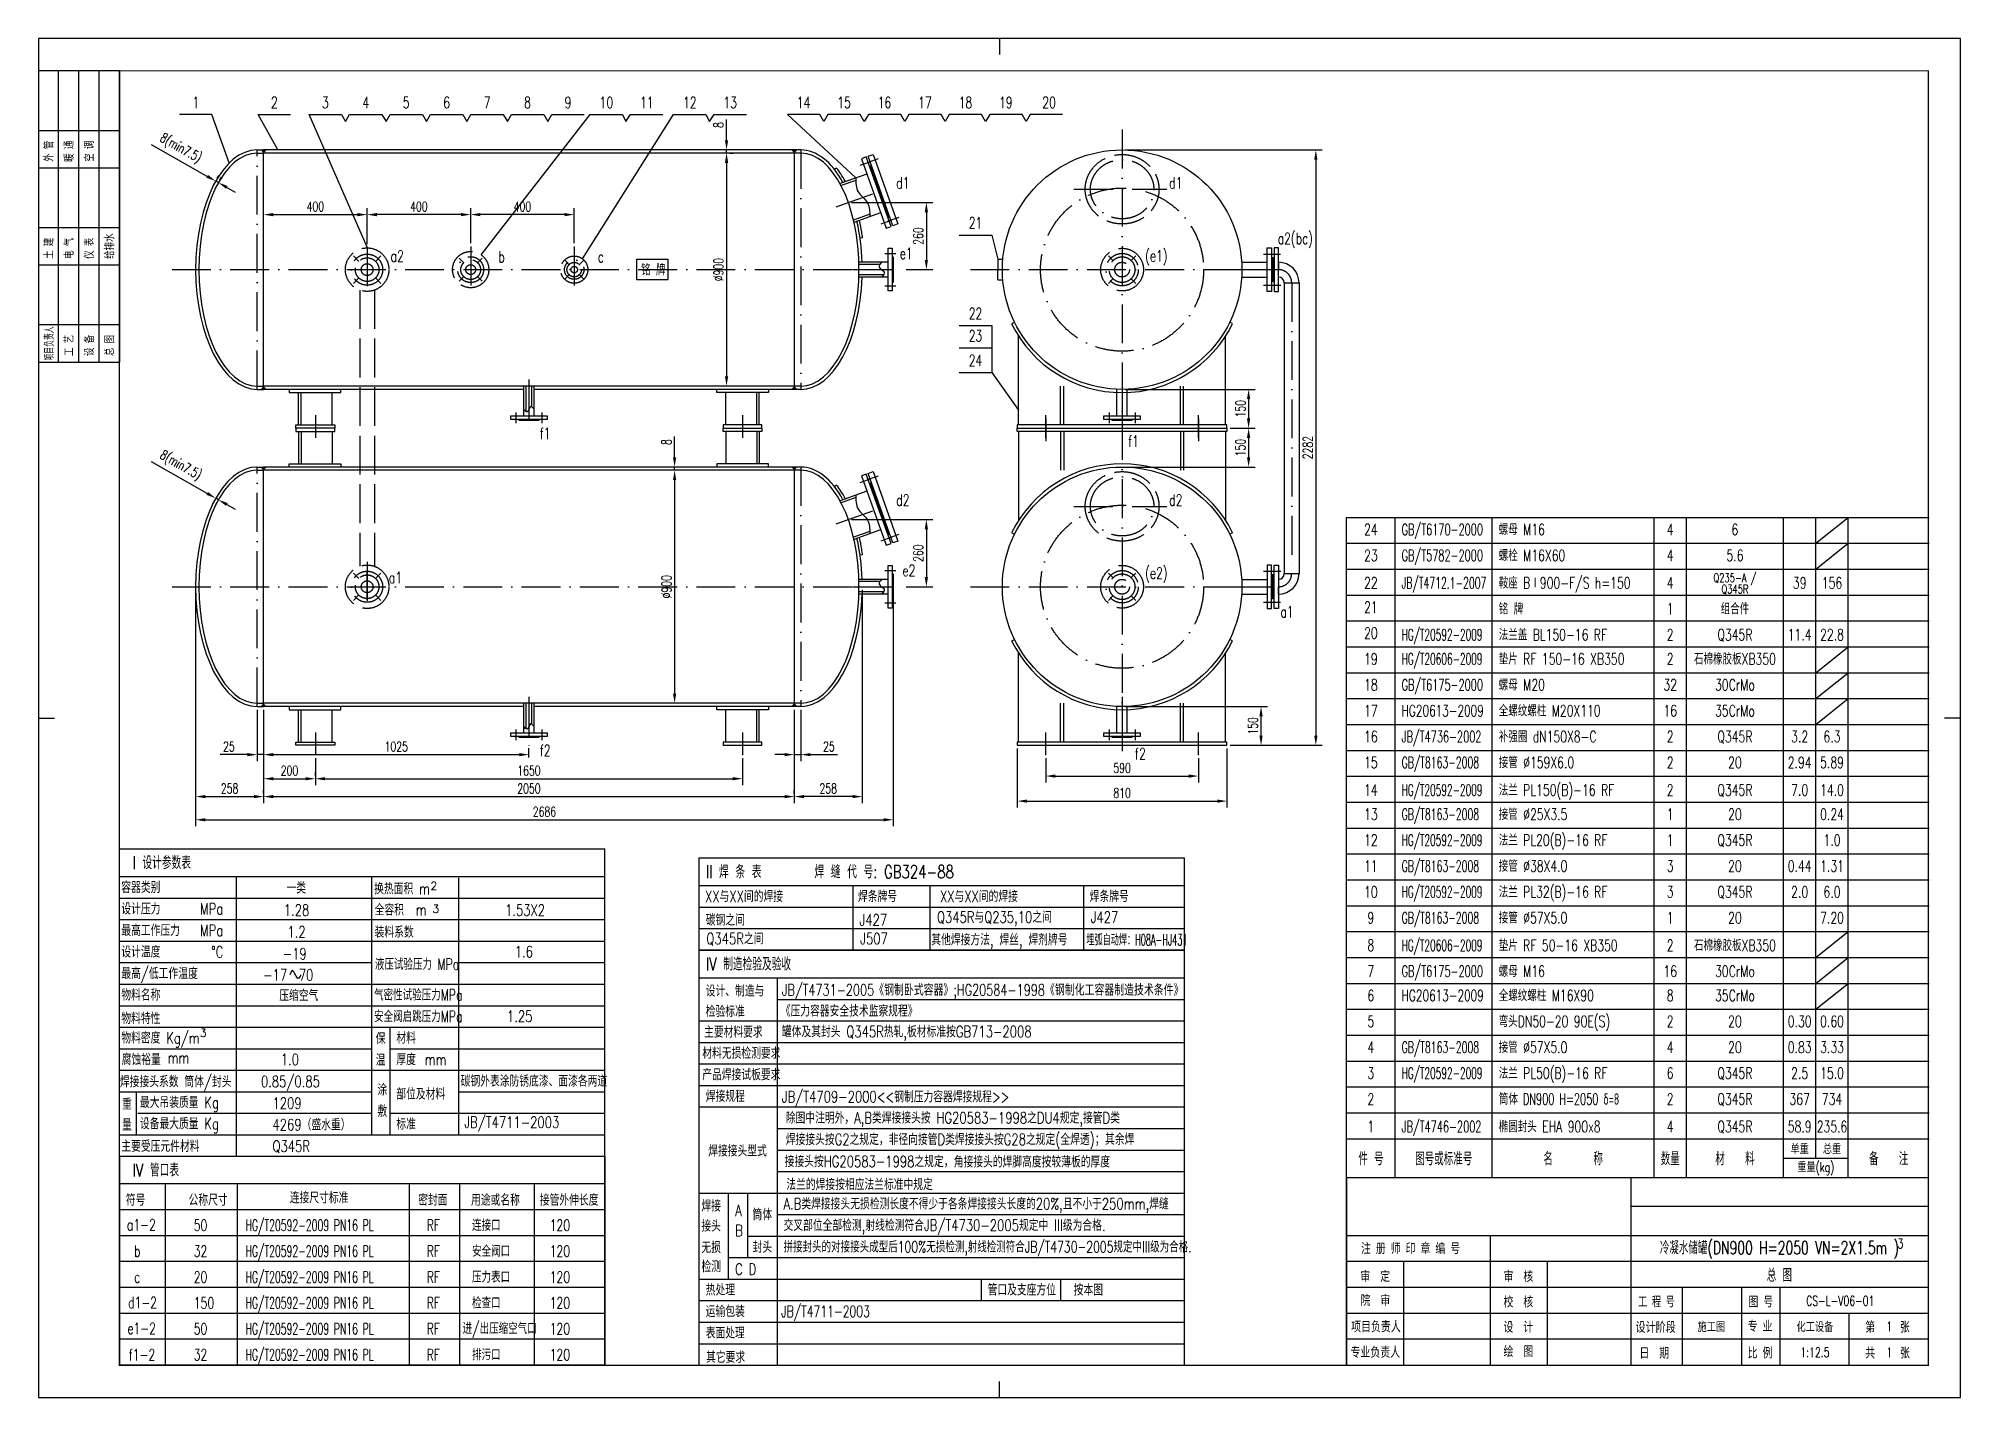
# Model space of a CAD drawing. Extents: x -6571 to 854, y 418 to 5668.
import ezdxf
from ezdxf.enums import TextEntityAlignment as Align

# ---------------------------------------------------------------- set-up
doc = ezdxf.new("R2010")
doc.units = 0
doc.header["$LTSCALE"] = 12.5
doc.linetypes.add('ACAD_ISO02W100', pattern=[15, 12, -3])
doc.linetypes.add('ACAD_ISO10W100', pattern=[18, 12, -3, 0, -3])
for name, color, linetype in [('1', 2, 'Continuous'), ('2', 1, 'Continuous'), ('BZCC', 7, 'Continuous'), ('K1', 4, 'Continuous'), ('tank', 1, 'Continuous'), ('tankx', 2, 'ACAD_ISO10W100'), ('tanky', 7, 'Continuous'), ('xuxian', 7, 'ACAD_ISO02W100')]:
    doc.layers.add(name, color=color, linetype=linetype)
doc.styles.add('hzfs', font='simplex.shx', dxfattribs={"width": 0.7, "bigfont": 'hzfs.shx'})
doc.styles.add('ST', font='', dxfattribs={"width": 0.75})
doc.styles.get("Standard").update_dxf_attribs({"font": 'txt', "width": 0.7, "bigfont": 'hztxt.shx'})
doc.styles.get('ST').set_extended_font_data('SimSun')
doc.dimstyles.new('PVCAD$0', dxfattribs={"dimscale": 12.5, "dimtxt": 3, "dimasz": 3, "dimexe": 2, "dimexo": 1, "dimgap": 1, "dimtad": 1, "dimdec": 0, "dimzin": 0, "dimdsep": 46, "dimtxsty": 'hzfs', "dimcen": 2.5, "dimclrd": 4, "dimclre": 4, "dimadec": 0, "dimazin": 0, "dimtfac": 1, "dimtmove": 0, "dimatfit": 0, "dimfxl": 1, "dimarcsym": 0})

msp = doc.modelspace()

# ---------------------------------------------------------------- texts
at = {"color": 7, "style": 'ST'}
for s, width, p in [('外 管', 0.75, (-6516.6, 5191.7)), ('暖 通', 0.75, (-6438.5, 5191.7)), ('空 调', 0.75, (-6360.4, 5191.7)), ('给排水', 0.75, (-6282.2, 4816.7)), ('土 建', 0.75, (-6516.6, 4816.7)), ('电 气', 0.75, (-6438.5, 4816.7)), ('仪 表', 0.75, (-6360.4, 4816.7)), ('项目负责人', 0.6, (-6515.3, 4424.7)), ('工 艺', 0.75, (-6438.5, 4441.7)), ('设 备', 0.75, (-6360.4, 4441.7)), ('总 图', 0.75, (-6282.2, 4441.7))]:
    msp.add_text(s, height=31.25, rotation=90, dxfattribs=dict(at, width=width)).set_placement(p)
at = {"style": 'hzfs', "width": 0.7}
for s, height, p in [('21', 43.75, (-1424.1, 3449.5)), ('20', 43.75, (-1424.1, 3349.5)), ('19', 43.75, (-1424.1, 3249.5)), ('2', 43.8, (-267.8, 3249.5)), ('石棉橡胶板XB350', 43.75, (-17.8, 3249.5)), ('18', 43.75, (-1424.1, 3149.5)), ('32', 43.75, (-267.8, 3149.5)), ('30CrMo', 43.75, (-17.8, 3149.5)), ('17', 43.75, (-1424.1, 3049.5)), ('16', 43.75, (-267.8, 3049.5)), ('35CrMo', 43.75, (-17.8, 3049.5)), ('16', 43.75, (-1424.1, 2949.5)), ('2', 43.8, (-267.8, 2949.5)), ('Q345R', 43.75, (-17.8, 2949.5)), ('3.2', 43.75, (232.2, 2949.5)), ('6.3', 43.75, (357.2, 2949.5)), ('13', 43.75, (-1424.1, 2649.5)), ('1', 43.8, (-267.8, 2649.5)), ('20', 43.75, (-17.8, 2649.5)), ('0.24', 43.75, (357.2, 2649.5)), ('12', 43.75, (-1424.1, 2549.5)), ('1', 43.8, (-267.8, 2549.5)), ('Q345R', 43.75, (-17.8, 2549.5)), ('1.0', 43.75, (357.2, 2549.5)), ('11', 43.75, (-1424.1, 2449.5)), ('3', 43.8, (-267.8, 2449.5)), ('20', 43.75, (-17.8, 2449.5)), ('0.44', 43.75, (232.2, 2449.5)), ('1.31', 43.75, (357.2, 2449.5)), ('10', 43.75, (-1424.1, 2349.5)), ('3', 43.8, (-267.8, 2349.5)), ('Q345R', 43.75, (-17.8, 2349.5)), ('2.0', 43.75, (232.2, 2349.5)), ('6.0', 43.75, (357.2, 2349.5)), ('6', 43.8, (-1424.1, 1949.5)), ('8', 43.8, (-267.8, 1949.5)), ('35CrMo', 43.75, (-17.8, 1949.5)), ('5', 43.8, (-1424.1, 1849.5)), ('2', 43.8, (-267.8, 1849.5)), ('20', 43.75, (-17.8, 1849.5)), ('0.30', 43.75, (232.2, 1849.5)), ('0.60', 43.75, (357.2, 1849.5)), ('4', 43.8, (-1424.1, 1749.5)), ('4', 43.8, (-267.8, 1749.5)), ('20', 43.75, (-17.8, 1749.5)), ('0.83', 43.75, (232.2, 1749.5)), ('3.33', 43.75, (357.2, 1749.5)), ('3', 43.8, (-1424.1, 1649.5)), ('6', 43.8, (-267.8, 1649.5)), ('2.5', 43.75, (232.2, 1649.5)), ('15.0', 43.75, (357.2, 1649.5))]:
    msp.add_text(s, height=height, dxfattribs=at).set_placement(p, align=Align.CENTER)
for s, height, style, width, p in [('HG/T20606-2009', 43.75, 'hzfs', 0.58, (-1305.3, 3249.5)), ('垫片 RF 150-16 XB350', 43.75, 'hzfs', 0.7, (-930.3, 3249.5)), ('GB/T6175-2000', 43.75, 'hzfs', 0.63, (-1305.3, 3149.5)), ('螺母 M20', 43.75, 'hzfs', 0.7, (-930.3, 3149.5)), ('HG20613-2009', 43.75, 'hzfs', 0.68, (-1305.3, 3049.5)), ('全螺纹螺柱 M20X110', 43.75, 'hzfs', 0.7, (-930.3, 3049.5)), ('JB/T4736-2002', 43.75, 'hzfs', 0.63, (-1305.3, 2949.5)), ('补强圈 dN150X8-C', 43.75, 'hzfs', 0.7, (-930.3, 2949.5)), ('GB/T8163-2008', 43.75, 'hzfs', 0.6, (-1305.3, 2649.5)), ('接管 %%C25X3.5', 43.75, 'hzfs', 0.7, (-930.3, 2649.5)), ('HG/T20592-2009', 43.75, 'hzfs', 0.58, (-1305.3, 2549.5)), ('法兰 PL20(B)-16 RF', 43.75, 'hzfs', 0.7, (-930.3, 2549.5)), ('GB/T8163-2008', 43.75, 'hzfs', 0.6, (-1305.3, 2449.5)), ('接管 %%C38X4.0', 43.75, 'hzfs', 0.7, (-930.3, 2449.5)), ('HG/T20592-2009', 43.75, 'hzfs', 0.58, (-1305.3, 2349.5)), ('法兰 PL32(B)-16 RF', 43.75, 'hzfs', 0.7, (-930.3, 2349.5)), ('1.28', 43.75, 'hzfs', 0.75, (-5623.7, 2279.2)), ('1.53X2', 43.75, 'hzfs', 0.75, (-4769, 2279.2)), ('1.2', 43.75, 'hzfs', 0.75, (-5609.4, 2195.2)), ('-19', 43.75, 'hzfs', 0.75, (-5627.6, 2110.8)), ('1.6', 43.75, 'hzfs', 0.75, (-4731.3, 2118.6)), ('-17  70', 43.75, 'hzfs', 0.75, (-5703.2, 2029)), ('HG20613-2009', 43.75, 'hzfs', 0.68, (-1305.3, 1949.5)), ('全螺纹螺柱 M16X90', 43.75, 'hzfs', 0.7, (-930.3, 1949.5)), ('1.25', 43.75, 'hzfs', 0.75, (-4761.4, 1869.2)), ('弯头DN50-20 90E(S)', 43.75, 'hzfs', 0.7, (-930.3, 1849.5)), ('GB/T8163-2008', 43.75, 'hzfs', 0.6, (-1305.3, 1749.5)), ('接管 %%C57X5.0', 43.75, 'hzfs', 0.7, (-930.3, 1749.5)), ('HG/T20592-2009', 43.75, 'hzfs', 0.58, (-1305.3, 1649.5)), ('法兰 PL50(B)-16 RF', 43.75, 'hzfs', 0.7, (-930.3, 1649.5)), ('HG/T20592-2009 PN16 PL', 43.75, 'hzfs', 0.6, (-5771.3, 1062)), ('a1-2', 43.75, 'hzfs', 0.7, (-6229.5, 1063.8)), ('50', 43.75, 'hzfs', 0.7, (-5971.3, 1062)), ('RF', 43.75, 'hzfs', 0.7, (-5071.3, 1062)), ('连接口', 43.75, 'hzfs', 0.7, (-4896.3, 1062)), ('120', 43.75, 'hzfs', 0.7, (-4596.3, 1062)), ('b', 43.8, 'hzfs', 0.7, (-6202.1, 962)), ('32', 43.75, 'hzfs', 0.7, (-5971.3, 962)), ('HG/T20592-2009 PN16 PL', 43.75, 'hzfs', 0.6, (-5771.3, 962)), ('RF', 43.75, 'hzfs', 0.7, (-5071.3, 962)), ('安全阀口', 43.75, 'hzfs', 0.7, (-4896.3, 962)), ('120', 43.75, 'hzfs', 0.7, (-4596.3, 962)), ('注 册 师 印 章 编 号', 37.5, 'ST', 0.75, (-1462.6, 976.5)), ('c', 43.8, 'hzfs', 0.7, (-6202.1, 862)), ('20', 43.75, 'hzfs', 0.7, (-5971.3, 862)), ('HG/T20592-2009 PN16 PL', 43.75, 'hzfs', 0.6, (-5771.3, 862)), ('RF', 43.75, 'hzfs', 0.7, (-5071.3, 862)), ('压力表口', 43.75, 'hzfs', 0.7, (-4896.3, 862)), ('120', 43.75, 'hzfs', 0.7, (-4596.3, 862)), ('审  定', 37.5, 'ST', 0.75, (-1465, 868.6)), ('审  核', 37.5, 'ST', 0.75, (-912, 868.5)), ('院  审', 37.5, 'ST', 0.75, (-1464.2, 776.2)), ('d1-2', 43.75, 'hzfs', 0.7, (-6224.8, 763.1)), ('150', 43.75, 'hzfs', 0.7, (-5971.3, 762)), ('HG/T20592-2009 PN16 PL', 43.75, 'hzfs', 0.6, (-5771.3, 762)), ('RF', 43.75, 'hzfs', 0.7, (-5071.3, 762)), ('检查口', 43.75, 'hzfs', 0.7, (-4896.3, 762)), ('120', 43.75, 'hzfs', 0.7, (-4596.3, 762)), ('校  核', 37.5, 'ST', 0.75, (-912, 770.1)), ('工 程 号', 37.5, 'ST', 0.68, (-391.7, 770.6)), ('图 号', 37.5, 'ST', 0.75, (34.2, 770.6)), ('e1-2', 43.75, 'hzfs', 0.7, (-6228, 663.5)), ('50', 43.75, 'hzfs', 0.7, (-5971.3, 662)), ('HG/T20592-2009 PN16 PL', 43.75, 'hzfs', 0.6, (-5771.3, 662)), ('RF', 43.75, 'hzfs', 0.7, (-5071.3, 662)), ('进/出压缩空气口', 43.75, 'hzfs', 0.7, (-4932.7, 663.6)), ('120', 43.75, 'hzfs', 0.7, (-4596.3, 662)), ('项目负责人', 37.5, 'ST', 0.75, (-1500.6, 674.4)), ('设  计', 37.5, 'ST', 0.75, (-912, 673)), ('设计阶段', 37.5, 'ST', 0.76, (-401.9, 672.3)), ('专 业', 37.5, 'ST', 0.75, (31.1, 676.5)), ('第     张 ', 37.5, 'ST', 0.75, (485.5, 673.1)), ('f1-2', 43.75, 'hzfs', 0.7, (-6222.7, 562)), ('32', 43.75, 'hzfs', 0.7, (-5971.3, 562)), ('HG/T20592-2009 PN16 PL', 43.75, 'hzfs', 0.6, (-5771.3, 562)), ('RF', 43.75, 'hzfs', 0.7, (-5071.3, 562)), ('排污口', 43.75, 'hzfs', 0.7, (-4896.3, 562)), ('120', 43.75, 'hzfs', 0.7, (-4596.3, 562)), ('专业负责人', 37.5, 'ST', 0.75, (-1502.9, 575.8)), ('绘  图', 37.5, 'ST', 0.75, (-911.9, 578.8)), ('日  期', 37.5, 'ST', 0.75, (-387, 572.5)), ('比 例', 37.5, 'ST', 0.75, (31.1, 573.1)), ('共     张', 37.5, 'ST', 0.75, (485.5, 573.1))]:
    msp.add_text(s, height=height, dxfattribs=dict(style=style, width=width)).set_placement(p)
at = {"style": 'hzfs'}
for s, height, width, p in [(' I 设计参数表', 50, 0.75, (-6233.8, 2484.2)), ('II 焊 条 表       焊 缝 代 号: GB324-88', 50, 0.75, (-3993.6, 2449.2)), ('容器类别', 43.75, 0.75, (-6251.1, 2389.2)), ('一类', 43.75, 0.75, (-5613.2, 2387)), ('换热面积 m', 43.75, 0.75, (-5274.4, 2383.9)), ('XX与XX间的焊接', 43.75, 0.75, (-3996.3, 2354.2)), ('焊条牌号', 43.75, 0.75, (-3405.4, 2354.2)), ('XX与XX间的焊接', 43.75, 0.75, (-3088.9, 2354.2)), ('焊条牌号', 43.75, 0.75, (-2510.5, 2354.2)), ('设计压力', 43.75, 0.75, (-6251.1, 2306.1)), ('全容积  m', 43.75, 0.75, (-5272.6, 2302.2)), ('最高工作压力', 43.75, 0.75, (-6251.1, 2222.9)), ('装料系数', 43.75, 0.75, (-5272.6, 2216.3)), ('碳钢之间', 43.75, 0.75, (-3993.6, 2263)), ('J427', 43.75, 0.75, (-3399.8, 2263)), ('Q345R与Q235,10之间', 43.75, 0.75, (-3100.3, 2274)), ('J427', 43.75, 0.75, (-2506.6, 2274)), ('设计温度', 43.75, 0.75, (-6251.1, 2139.8)), ('Q345R之间', 43.75, 0.75, (-3991, 2190.9)), ('J507', 43.75, 0.75, (-3397.2, 2190.9)), ('其他焊接方法, 焊丝, 焊剂牌号', 43.75, 0.75, (-3122.2, 2187)), ('埋弧自动焊：H08A-HJ431', 43.75, 0.53, (-2523, 2186.4)), ('最高/低工作', 43.75, 0.75, (-6251.1, 2056.7)), ('温度', 43.75, 0.75, (-6030.9, 2056.3)), ('液压试验压力 MPa', 43.75, 0.7, (-5271.6, 2092.1)), ('IV 制造检验及验收', 50, 0.75, (-3993.6, 2092.9)), ('设计、制造与', 43.75, 0.75, (-3993.6, 1989.1)), ('JB/T4731-2005《钢制卧式容器》;HG20584-1998《钢制化工容器制造技术条件》', 43.75, 0.728438, (-3699.5, 1992.8)), ('物料名称', 43.75, 0.75, (-6251.1, 1973.6)), ('压缩空气', 43.75, 0.75, (-5641.1, 1971.4)), ('气密性试验压力MPa', 43.75, 0.7, (-5274.7, 1973.6)), ('检验标准', 43.75, 0.75, (-3993.6, 1910)), ('《压力容器安全技术监察规程》', 43.75, 0.75, (-3703.8, 1911.7)), ('物料特性', 43.75, 0.75, (-6251.1, 1882.9)), ('安全阀启跳压力MPa', 43.75, 0.7, (-5274.7, 1890.4)), ('主要材料要求', 43.75, 0.75, (-3999.9, 1830.2)), (' 罐体及其封头 Q345R热轧,板材标准按GB713-2008', 43.75, 0.75, (-3721.9, 1831.7)), ('物料密度 Kg/m', 43.75, 0.75, (-6251.1, 1807.3)), ('材料', 43.75, 0.75, (-5188.8, 1807.3)), ('腐蚀裕量', 43.75, 0.75, (-6249.8, 1724.2)), ('1.0', 43.75, 0.75, (-5635.5, 1724.2)), ('厚度', 43.75, 0.75, (-5188.8, 1724.2)), ('材料无损检测要求', 43.75, 0.75, (-4007, 1748.6)), ('焊接接头系数 筒体/封头', 43.75, 0.75, (-6256.4, 1638.5)), ('0.85/0.85', 43.75, 0.75, (-5711.9, 1639.1)), ('碳钢外表涂防锈底漆、面漆各两道', 43.75, 0.75, (-4940.2, 1640.8)), ('产品焊接试板要求', 43.75, 0.75, (-4007, 1665.4)), ('最大吊装质量 Kg', 43.75, 0.75, (-6179.3, 1558.4)), ('1209', 43.75, 0.75, (-5667.1, 1555.3)), ('部位及材料', 43.75, 0.75, (-5188.8, 1590.8)), ('焊接规程', 43.75, 0.75, (-3993.6, 1582.3)), ('JB/T4709-2000<<钢制压力容器焊接规程>>', 43.75, 0.75, (-3700, 1580.1)), ('设备最大质量 Kg', 43.75, 0.75, (-6179.3, 1476.4)), ('4269（盛水重）', 43.75, 0.75, (-5667.1, 1472.2)), ('标准', 43.75, 0.75, (-5188.8, 1474.8)), ('JB/T4711-2003', 43.75, 0.75, (-4926.3, 1481.8)), ('除图中注明外，A,B类焊接接头按 HG20583-1998之DU4规定,接管D类', 43.75, 0.75, (-3684.3, 1498.6)), ('主要受压元件材料', 43.75, 0.75, (-6251.1, 1389.1)), ('Q345R', 43.75, 0.75, (-5667.1, 1389.1)), ('焊接接头按G2之规定，非径向接管D类焊接接头按G28之规定(全焊透)；', 43.75, 0.75, (-3684.3, 1415.5)), ('其余焊', 43.75, 0.75, (-2451.1, 1416.3)), ('焊接接头型式', 43.75, 0.75, (-3984, 1371.1)), ('接接头按HG20583-1998之规定，', 43.75, 0.75, (-3688.5, 1330)), ('角接接头的焊脚高度按较薄板的厚度', 43.75, 0.75, (-3035.5, 1328.8)), (' IV 管口表', 50, 0.75, (-6233.8, 1296.7)), ('法兰的焊接按相应法兰标准中规定', 43.75, 0.75, (-3682.4, 1241.3)), ('符号', 43.75, 0.75, (-6233.8, 1181.4)), ('公称尺寸', 43.75, 0.75, (-5991.3, 1181.4)), ('连接尺寸标准', 43.75, 0.75, (-5600.4, 1190.1)), ('密封面', 43.75, 0.75, (-5104.5, 1181.4)), ('用途或名称', 43.75, 0.75, (-4900.2, 1181.4)), ('接管外伸长度', 43.75, 0.75, (-4634.5, 1181.4)), ('A.B类焊接接头无损检测长度不得少于各条焊接接头长度的20%,且不小于250mm,焊缝', 43.75, 0.75, (-3693, 1166.7)), ('焊接', 43.75, 0.75, (-4010.3, 1158.6)), ('A', 43.8, 0.75, (-3879.9, 1141.1)), ('筒体', 43.75, 0.75, (-3812.7, 1125.1)), ('交叉部位全部检测,射线检测符合JB/T4730-2005规定中 III级为合格.', 43.75, 0.75, (-3693, 1083.6)), ('接头', 43.75, 0.75, (-4010.3, 1081.1)), ('B', 43.8, 0.75, (-3879.9, 1063.6)), ('无损', 43.75, 0.75, (-4010.3, 998)), ('封头', 43.75, 0.75, (-3812.7, 999.2)), ('拼接封头的对接接头成型后100%无损检测,射线检测符合JB/T4730-2005规定中III级为合格. ', 43.75, 0.7, (-3693, 1000.4)), ('检测', 43.75, 0.75, (-4010.3, 924.3)), ('C D', 43.75, 0.75, (-3879.9, 914.3)), ('热处理', 43.75, 0.75, (-3993.6, 834.2)), ('管口及支座方位', 43.75, 0.75, (-2904.7, 834.2)), ('按本图', 43.75, 0.75, (-2572.2, 834.2)), ('运输包装', 43.75, 0.75, (-3993.6, 751.1)), ('JB/T4711-2003', 43.75, 0.7, (-3702.1, 751.1)), ('表面处理', 43.75, 0.75, (-3993.6, 667.9)), ('其它要求', 43.75, 0.75, (-3992.3, 573.9))]:
    msp.add_text(s, height=height, dxfattribs=dict(at, width=width)).set_placement(p, align=Align.MIDDLE_LEFT)
for s, p in [('2', (-5057.4, 2379.2)), ('3', (-5049.6, 2290.6)), ('3', (-5948.3, 1811.5))]:
    msp.add_text(s, height=31.2).set_placement(p)
at = {"style": 'hzfs', "width": 0.75}
for s, p in [('MPa', (-5857.5, 2306.1)), ('MPa', (-5857.5, 2222.9)), ('%%DC', (-5857.5, 2139.8)), ('mm', (-5988.2, 1731.1)), ('mm', (-4995.1, 1724.2))]:
    msp.add_text(s, height=43.75, dxfattribs=at).set_placement(p, align=Align.MIDDLE_RIGHT)
at = {"style": 'hzfs'}
for s, height, width, p in [('保', 43.8, 0.75, (-5249.4, 1807.3)), ('温', 43.8, 0.75, (-5249.4, 1724.2)), ('涂', 43.8, 0.75, (-5243, 1609.6)), ('重', 43.8, 0.75, (-6229.3, 1553.6)), ('量', 43.8, 0.75, (-6229.3, 1473)), ('敷', 43.8, 0.75, (-5243, 1526.5)), ('冷凝水储罐(DN900 H=2050 VN=2X1.5m )', 50, 0.7, (153.7, 993.2)), ('3', 37.5, 0.7, (621.4, 1013.2)), ('总 图', 50, 0.7, (153.7, 893.2)), ('CS-L-V06-01', 37.5, 0.7, (389.1, 791.9)), ('施工图', 37.5, 0.7, (-108.8, 693.2)), ('化工设备', 37.5, 0.7, (291.2, 693.2)), ('1', 37.5, 0.7, (578.7, 693.2)), ('1:12.5', 37.5, 0.7, (291.2, 593.2)), ('1', 37.5, 0.7, (578.7, 593.2))]:
    msp.add_text(s, height=height, dxfattribs=dict(at, width=width)).set_placement(p, align=Align.MIDDLE)
at = {"layer": 'tanky', "style": 'hzfs', "width": 0.7}
for s, height, p in [('1', 43.8, (-5963.6, 5398.9)), ('2', 43.8, (-5660.1, 5398.9)), ('3', 43.8, (-5463.1, 5398.9)), ('4', 43.8, (-5306.9, 5398.9)), ('5', 43.8, (-5150.6, 5398.9)), ('6', 43.8, (-4994.4, 5398.9)), ('7', 43.8, (-4838.1, 5398.9)), ('8', 43.8, (-4681.9, 5398.9)), ('9', 43.8, (-4525.6, 5398.9)), ('10', 43.75, (-4377.6, 5398.9)), ('11', 43.75, (-4221.3, 5398.9)), ('12', 43.75, (-4055.3, 5398.9)), ('13', 43.75, (-3899, 5398.9)), ('14', 43.75, (-3615.4, 5398.9)), ('15', 43.75, (-3459.2, 5398.9)), ('16', 43.75, (-3302.9, 5398.9)), ('17', 43.75, (-3146.7, 5398.9)), ('18', 43.75, (-2990.4, 5398.9)), ('19', 43.75, (-2834.2, 5398.9)), ('20', 43.75, (-2667.3, 5398.9)), ('21', 43.75, (-2951.5, 4933.9)), ('22', 43.75, (-2951.5, 4584)), ('23', 43.75, (-2951.5, 4497.7)), ('24', 43.75, (-2951.5, 4402.6)), ('24', 43.75, (-1424.1, 3749.5)), ('4', 43.8, (-267.8, 3749.5)), ('6', 43.8, (-17.8, 3749.5)), ('23', 43.75, (-1424.1, 3649.5)), ('4', 43.8, (-267.8, 3649.5)), ('5.6', 43.75, (-17.8, 3649.5)), ('22', 43.75, (-1424.1, 3543.2)), ('4', 43.8, (-267.8, 3543.2)), ('Q235-A /', 33.75, (-17.8, 3568.2)), ('39', 43.75, (232.2, 3543.2)), ('156', 43.75, (357.2, 3543.2)), ('Q345R', 33.75, (-17.8, 3524.5)), ('组合件', 43.75, (-17.8, 3443.2)), ('1', 43.8, (-267.8, 3443.2)), ('2', 43.8, (-267.8, 3343.2)), ('Q345R', 43.75, (-17.8, 3343.2)), ('11.4', 43.75, (232.2, 3343.2)), ('22.8', 43.75, (357.2, 3343.2)), ('15', 43.75, (-1424.1, 2849.5)), ('2', 43.8, (-267.8, 2849.5)), ('20', 43.75, (-17.8, 2849.5)), ('2.94', 43.75, (232.2, 2849.5)), ('5.89', 43.75, (357.2, 2849.5)), ('14', 43.75, (-1424.1, 2743.2)), ('2', 43.8, (-267.8, 2743.2)), ('Q345R', 43.75, (-17.8, 2743.2)), ('7.0', 43.75, (232.2, 2743.2)), ('14.0', 43.75, (357.2, 2743.2)), ('9', 43.8, (-1424.1, 2249.5)), ('1', 43.8, (-267.8, 2249.5)), ('20', 43.75, (-17.8, 2249.5)), ('7.20', 43.75, (357.2, 2249.5)), ('8', 43.8, (-1424.1, 2143.2)), ('2', 43.8, (-267.8, 2143.2)), ('石棉橡胶板XB350', 43.75, (-17.8, 2143.2)), ('7', 43.8, (-1424.1, 2043.2)), ('16', 43.75, (-267.8, 2043.2)), ('30CrMo', 43.75, (-17.8, 2043.2)), ('Q345R', 43.75, (-17.8, 1649.5)), ('2', 43.8, (-1424.1, 1549.5)), ('2', 43.8, (-267.8, 1549.5)), ('Q345R', 43.75, (-17.8, 1549.5)), ('367', 43.75, (232.2, 1549.5)), ('734', 43.75, (357.2, 1549.5)), ('1', 43.8, (-1424.1, 1443.2)), ('4', 43.8, (-267.8, 1443.2)), ('Q345R', 43.75, (-17.8, 1443.2)), ('58.9', 43.75, (232.2, 1443.2)), ('235.6', 43.75, (357.2, 1443.2))]:
    msp.add_text(s, height=height, dxfattribs=at).set_placement(p, align=Align.CENTER)
for s, height, p in [('d1', 43.75, (-3232.1, 5110.1)), ('d1', 43.75, (-2177.7, 5110.1)), ('a2(bc)', 43.75, (-1716, 4892.9)), ('a2', 43.75, (-5185.3, 4827.8)), ('b', 43.8, (-4781.6, 4825.2)), ('c', 43.8, (-4399.1, 4825.2)), ('e1', 43.75, (-3219.1, 4837.7)), ('(e1)', 43.75, (-2252.7, 4825.2)), ('铭 牌', 43.75, (-4196.4, 4777.3)), ('f1', 43.75, (-4614.1, 4142.7)), ('f1', 43.75, (-2340.9, 4112.2)), ('d2', 43.75, (-3232.1, 3885.1)), ('d2', 43.75, (-2177.7, 3885.1)), ('a1', 43.75, (-5192.2, 3585.7)), (' e2', 43.75, (-3219.1, 3612.7)), ('(e2)', 43.75, (-2252.7, 3600.2)), ('a1', 43.75, (-1748.3, 3453.8)), ('f2', 43.75, (-4614.1, 2917.7)), ('f2', 43.75, (-2314.7, 2905.4)), ('件 号', 50, (-1424.1, 1343.2)), ('图号或标准号', 50, (-1142.8, 1343.2)), ('名      称', 50, (-642.8, 1343.2)), ('数量', 50, (-267.8, 1343.2)), ('材   料', 50, (-17.8, 1343.2)), ('单重', 37.5, (232.2, 1380.7)), ('总重', 37.5, (357.2, 1380.7)), ('备   注', 50, (575.9, 1343.2)), ('重量(kg)', 37.5, (294.7, 1305.7))]:
    msp.add_text(s, height=height, dxfattribs=at).set_placement(p, align=Align.MIDDLE)
at = {"layer": 'tanky', "style": 'hzfs'}
for s, width, p in [('GB/T6170-2000', 0.63, (-1305.3, 3749.5)), ('螺母 M16', 0.7, (-930.3, 3749.5)), ('GB/T5782-2000', 0.63, (-1305.3, 3649.5)), ('螺栓 M16X60', 0.7, (-930.3, 3649.5)), ('JB/T4712.1-2007', 0.6, (-1305.3, 3543.2)), ('鞍座 BⅠ900-F/S h=150', 0.7, (-930.3, 3543.2)), ('铭 牌', 0.7, (-930.3, 3443.2)), ('HG/T20592-2009', 0.58, (-1305.3, 3343.2)), ('法兰盖 BL150-16 RF', 0.7, (-930.3, 3343.2)), ('GB/T8163-2008', 0.6, (-1305.3, 2849.5)), ('接管 %%C159X6.0', 0.7, (-930.3, 2849.5)), ('HG/T20592-2009', 0.58, (-1305.3, 2743.2)), ('法兰 PL150(B)-16 RF', 0.7, (-930.3, 2743.2)), ('GB/T8163-2008', 0.6, (-1305.3, 2249.5)), ('接管 %%C57X5.0', 0.7, (-930.3, 2249.5)), ('HG/T20606-2009', 0.58, (-1305.3, 2143.2)), ('垫片 RF 50-16 XB350', 0.7, (-930.3, 2143.2)), ('GB/T6175-2000', 0.63, (-1305.3, 2043.2)), ('螺母 M16', 0.7, (-930.3, 2043.2)), ('筒体 DN900 H=2050 δ=8', 0.63, (-930.3, 1549.5)), ('JB/T4746-2002', 0.63, (-1305.3, 1443.2)), ('椭圆封头 EHA 900x8', 0.7, (-930.3, 1443.2))]:
    msp.add_text(s, height=43.75, dxfattribs=dict(at, width=width)).set_placement(p)

# ---------------------------------------------------------------- blocks, each defined once
blk = doc.blocks.new('*D11')
at = {"color": 4, "lineweight": -2}
for p, q in [((-5501.6, 2887.7), (-5501.6, 2783.7)), ((-3851.6, 2887.7), (-3851.6, 2783.7)), ((-5464.1, 2808.7), (-3889.1, 2808.7))]:
    blk.add_line(p, q, dxfattribs=at)
at = {"color": 4}
for points in [[(-5464.1, 2815), (-5464.1, 2802.5), (-5501.6, 2808.7)], [(-3889.1, 2815), (-3889.1, 2802.5), (-3851.6, 2808.7)]]:
    blk.add_solid(points, dxfattribs=at)
at = {"layer": 'Defpoints', "color": 0}
for p in [(-5501.6, 2900.2), (-3851.6, 2900.2), (-3851.6, 2808.7)]:
    blk.add_point(p, dxfattribs=at)
at = {"color": 0, "insert": (-4676.6, 2840), "char_height": 37.5, "attachment_point": 5, "style": 'hzfs'}
blk.add_mtext('1650', dxfattribs=at)
blk = doc.blocks.new('*D12')
at = {"color": 4, "lineweight": -2}
for p, q in [((-5701.6, 3075.2), (-5701.6, 2783.7)), ((-5501.6, 2821.2), (-5501.6, 2833.7)), ((-5664.1, 2808.7), (-5539.1, 2808.7))]:
    blk.add_line(p, q, dxfattribs=at)
at = {"color": 4}
for points in [[(-5664.1, 2815), (-5664.1, 2802.5), (-5701.6, 2808.7)], [(-5539.1, 2815), (-5539.1, 2802.5), (-5501.6, 2808.7)]]:
    blk.add_solid(points, dxfattribs=at)
at = {"layer": 'Defpoints', "color": 0}
for p in [(-5701.6, 3087.7), (-5501.6, 2808.7), (-5501.6, 2808.7)]:
    blk.add_point(p, dxfattribs=at)
at = {"color": 0, "insert": (-5601.6, 2840), "char_height": 37.5, "attachment_point": 5, "style": 'hzfs'}
blk.add_mtext('200', dxfattribs=at)
blk = doc.blocks.new('*D13')
at = {"color": 4, "lineweight": -2}
for p, q in [((-5701.6, 2905), (-5701.6, 2876.7)), ((-5664.1, 2901.7), (-4714.1, 2901.7)), ((-4676.6, 2890.5), (-4676.6, 2926.7))]:
    blk.add_line(p, q, dxfattribs=at)
at = {"color": 4}
for points in [[(-5664.1, 2908), (-5664.1, 2895.5), (-5701.6, 2901.7)], [(-4714.1, 2908), (-4714.1, 2895.5), (-4676.6, 2901.7)]]:
    blk.add_solid(points, dxfattribs=at)
at = {"layer": 'Defpoints', "color": 0}
for p in [(-5701.6, 2917.5), (-4676.6, 2901.7), (-4676.6, 2878)]:
    blk.add_point(p, dxfattribs=at)
at = {"color": 0, "insert": (-5189.1, 2933), "char_height": 37.5, "attachment_point": 5, "style": 'hzfs'}
blk.add_mtext('1025', dxfattribs=at)
blk = doc.blocks.new('*D14')
at = {"color": 4, "lineweight": -2}
for p, q in [((-5726.6, 3075.2), (-5726.6, 2876.7)), ((-5701.6, 3075.2), (-5701.6, 2876.7)), ((-5764.1, 2901.7), (-5869.1, 2901.7)), ((-5701.6, 2901.7), (-5726.6, 2901.7)), ((-5664.1, 2901.7), (-5626.6, 2901.7))]:
    blk.add_line(p, q, dxfattribs=at)
at = {"color": 4}
for points in [[(-5764.1, 2908), (-5764.1, 2895.5), (-5726.6, 2901.7)], [(-5664.1, 2908), (-5664.1, 2895.5), (-5701.6, 2901.7)]]:
    blk.add_solid(points, dxfattribs=at)
at = {"layer": 'Defpoints', "color": 0}
for p in [(-5726.6, 3087.7), (-5701.6, 3087.7), (-5726.6, 2901.7)]:
    blk.add_point(p, dxfattribs=at)
at = {"color": 0, "insert": (-5835.4, 2933), "char_height": 37.5, "attachment_point": 5, "style": 'hzfs'}
blk.add_mtext('25', dxfattribs=at)
blk = doc.blocks.new('*D15')
at = {"color": 4, "lineweight": -2}
for p, q in [((-5964.1, 3537.7), (-5964.1, 2714.6)), ((-5701.6, 2752.1), (-5701.6, 2764.6)), ((-5926.6, 2739.6), (-5739.1, 2739.6))]:
    blk.add_line(p, q, dxfattribs=at)
at = {"color": 4}
for points in [[(-5926.6, 2745.9), (-5926.6, 2733.4), (-5964.1, 2739.6)], [(-5739.1, 2745.9), (-5739.1, 2733.4), (-5701.6, 2739.6)]]:
    blk.add_solid(points, dxfattribs=at)
at = {"layer": 'Defpoints', "color": 0}
for p in [(-5964.1, 3550.2), (-5701.6, 2739.6), (-5701.6, 2739.6)]:
    blk.add_point(p, dxfattribs=at)
at = {"color": 0, "insert": (-5832.9, 2770.9), "char_height": 37.5, "attachment_point": 5, "style": 'hzfs'}
blk.add_mtext('258', dxfattribs=at)
blk = doc.blocks.new('*D16')
at = {"color": 4, "lineweight": -2}
for p, q in [((-5919.2, 3910.6), (-6134.8, 4032.2)), ((-5892.7, 3881.3), (-5898.8, 3870.4)), ((-5882.4, 3875.5), (-5888.5, 3864.6)), ((-5876.2, 3886.4), (-5886.5, 3892.2)), ((-5843.6, 3868), (-5810.9, 3849.5))]:
    blk.add_line(p, q, dxfattribs=at)
at = {"color": 4}
for points in [[(-5916.1, 3916.1), (-5922.3, 3905.2), (-5886.5, 3892.2)], [(-5840.5, 3873.4), (-5846.6, 3862.5), (-5876.2, 3886.4)]]:
    blk.add_solid(points, dxfattribs=at)
at = {"layer": 'Defpoints', "color": 0}
for p in [(-5886.5, 3892.2), (-5886.5, 3892.2), (-5876.2, 3886.4)]:
    blk.add_point(p, dxfattribs=at)
at = {"color": 0, "insert": (-6023.2, 4016.4), "char_height": 37.5, "attachment_point": 5, "rotation": 330.58287, "style": 'hzfs'}
blk.add_mtext('8(min7.5)', dxfattribs=at)
blk = doc.blocks.new('*D17')
at = {"color": 4, "lineweight": -2}
for p, q in [((-3900.7, 5225.2), (-3888.2, 5225.2)), ((-3913.2, 5187.7), (-3913.2, 4362.7)), ((-3925.7, 4325.2), (-3938.2, 4325.2))]:
    blk.add_line(p, q, dxfattribs=at)
at = {"color": 4}
for points in [[(-3919.4, 5187.7), (-3906.9, 5187.7), (-3913.2, 5225.2)], [(-3919.4, 4362.7), (-3906.9, 4362.7), (-3913.2, 4325.2)]]:
    blk.add_solid(points, dxfattribs=at)
at = {"layer": 'Defpoints', "color": 0}
for p in [(-3913.2, 5225.2), (-3913.2, 4325.2), (-3913.2, 4325.2)]:
    blk.add_point(p, dxfattribs=at)
at = {"color": 0, "insert": (-3944.4, 4775.2), "char_height": 37.5, "attachment_point": 5, "rotation": 90, "style": 'hzfs'}
blk.add_mtext('%%C900', dxfattribs=at)
blk = doc.blocks.new('*D18')
at = {"color": 4, "lineweight": -2}
for p, q in [((-3913.2, 5275.2), (-3913.2, 5355.2)), ((-3925.7, 5237.7), (-3938.2, 5237.7)), ((-3925.7, 5225.2), (-3938.2, 5225.2)), ((-3913.2, 5225.2), (-3913.2, 5237.7)), ((-3913.2, 5187.7), (-3913.2, 5150.2))]:
    blk.add_line(p, q, dxfattribs=at)
at = {"color": 4}
for points in [[(-3919.4, 5275.2), (-3906.9, 5275.2), (-3913.2, 5237.7)], [(-3919.4, 5187.7), (-3906.9, 5187.7), (-3913.2, 5225.2)]]:
    blk.add_solid(points, dxfattribs=at)
at = {"layer": 'Defpoints', "color": 0}
for p in [(-3913.2, 5237.7), (-3913.2, 5237.7), (-3913.2, 5225.2)]:
    blk.add_point(p, dxfattribs=at)
at = {"color": 0, "insert": (-3944.4, 5334), "char_height": 37.5, "attachment_point": 5, "rotation": 90, "style": 'hzfs'}
blk.add_mtext('8', dxfattribs=at)
blk = doc.blocks.new('*D19')
at = {"color": 4, "lineweight": -2}
for p, q in [((-4126.4, 4000.2), (-4138.9, 4000.2)), ((-4113.9, 3962.7), (-4113.9, 3137.7)), ((-4126.4, 3100.2), (-4138.9, 3100.2))]:
    blk.add_line(p, q, dxfattribs=at)
at = {"color": 4}
for points in [[(-4120.1, 3962.7), (-4107.6, 3962.7), (-4113.9, 4000.2)], [(-4120.1, 3137.7), (-4107.6, 3137.7), (-4113.9, 3100.2)]]:
    blk.add_solid(points, dxfattribs=at)
at = {"layer": 'Defpoints', "color": 0}
for p in [(-4113.9, 4000.2), (-4113.9, 3100.2), (-4113.9, 3100.2)]:
    blk.add_point(p, dxfattribs=at)
at = {"color": 0, "insert": (-4145.1, 3550.2), "char_height": 37.5, "attachment_point": 5, "rotation": 90, "style": 'hzfs'}
blk.add_mtext('%%C900', dxfattribs=at)
blk = doc.blocks.new('*D20')
at = {"color": 4, "lineweight": -2}
for p, q in [((-4113.9, 4050.2), (-4113.9, 4130.2)), ((-4126.4, 4012.7), (-4138.9, 4012.7)), ((-4113.9, 4000.2), (-4113.9, 4012.7)), ((-4126.4, 4000.2), (-4138.9, 4000.2)), ((-4113.9, 3962.7), (-4113.9, 3925.2))]:
    blk.add_line(p, q, dxfattribs=at)
at = {"color": 4}
for points in [[(-4120.1, 4050.2), (-4107.6, 4050.2), (-4113.9, 4012.7)], [(-4120.1, 3962.7), (-4107.6, 3962.7), (-4113.9, 4000.2)]]:
    blk.add_solid(points, dxfattribs=at)
at = {"layer": 'Defpoints', "color": 0}
for p in [(-4113.9, 4012.7), (-4113.9, 4012.7), (-4113.9, 4000.2)]:
    blk.add_point(p, dxfattribs=at)
at = {"color": 0, "insert": (-4145.1, 4109), "char_height": 37.5, "attachment_point": 5, "rotation": 90, "style": 'hzfs'}
blk.add_mtext('8', dxfattribs=at)
blk = doc.blocks.new('*D21')
at = {"color": 4, "lineweight": -2}
for p, q in [((-5701.6, 4945.1), (-5701.6, 5012.7)), ((-5664.1, 4987.7), (-5339.1, 4987.7)), ((-5301.6, 4874), (-5301.6, 5012.7))]:
    blk.add_line(p, q, dxfattribs=at)
at = {"color": 4}
for points in [[(-5664.1, 4993.9), (-5664.1, 4981.4), (-5701.6, 4987.7)], [(-5339.1, 4993.9), (-5339.1, 4981.4), (-5301.6, 4987.7)]]:
    blk.add_solid(points, dxfattribs=at)
at = {"layer": 'Defpoints', "color": 0}
for p in [(-5301.6, 4987.7), (-5701.6, 4932.6), (-5301.6, 4861.5)]:
    blk.add_point(p, dxfattribs=at)
at = {"color": 0, "insert": (-5501.6, 5018.9), "char_height": 37.5, "attachment_point": 5, "style": 'hzfs'}
blk.add_mtext('400', dxfattribs=at)
blk = doc.blocks.new('*D22')
at = {"color": 4, "lineweight": -2}
for p, q in [((-5301.6, 5000.2), (-5301.6, 5012.7)), ((-4939.1, 4987.7), (-5264.1, 4987.7)), ((-4901.6, 4876.9), (-4901.6, 5012.7))]:
    blk.add_line(p, q, dxfattribs=at)
at = {"color": 4}
for points in [[(-5264.1, 4993.9), (-5264.1, 4981.4), (-5301.6, 4987.7)], [(-4939.1, 4993.9), (-4939.1, 4981.4), (-4901.6, 4987.7)]]:
    blk.add_solid(points, dxfattribs=at)
at = {"layer": 'Defpoints', "color": 0}
for p in [(-5301.6, 4987.7), (-5301.6, 4987.7), (-4901.6, 4864.4)]:
    blk.add_point(p, dxfattribs=at)
at = {"color": 0, "insert": (-5101.6, 5018.9), "char_height": 37.5, "attachment_point": 5, "style": 'hzfs'}
blk.add_mtext('400', dxfattribs=at)
blk = doc.blocks.new('*D23')
at = {"color": 4, "lineweight": -2}
for p, q in [((-4901.6, 5000.2), (-4901.6, 5012.7)), ((-4539.1, 4987.7), (-4864.1, 4987.7)), ((-4501.6, 4876.9), (-4501.6, 5012.7))]:
    blk.add_line(p, q, dxfattribs=at)
at = {"color": 4}
for points in [[(-4864.1, 4993.9), (-4864.1, 4981.4), (-4901.6, 4987.7)], [(-4539.1, 4993.9), (-4539.1, 4981.4), (-4501.6, 4987.7)]]:
    blk.add_solid(points, dxfattribs=at)
at = {"layer": 'Defpoints', "color": 0}
for p in [(-4901.6, 4987.7), (-4901.6, 4987.7), (-4501.6, 4864.4)]:
    blk.add_point(p, dxfattribs=at)
at = {"color": 0, "insert": (-4701.6, 5018.9), "char_height": 37.5, "attachment_point": 5, "style": 'hzfs'}
blk.add_mtext('400', dxfattribs=at)
blk = doc.blocks.new('*D24')
at = {"color": 4, "lineweight": -2}
for p, q in [((-3651.6, 3075.2), (-3651.6, 2876.7)), ((-3626.6, 3075.2), (-3626.6, 2876.7)), ((-3689.1, 2901.7), (-3726.6, 2901.7)), ((-3651.6, 2901.7), (-3626.6, 2901.7)), ((-3589.1, 2901.7), (-3484.1, 2901.7))]:
    blk.add_line(p, q, dxfattribs=at)
at = {"color": 4}
for points in [[(-3689.1, 2908), (-3689.1, 2895.5), (-3651.6, 2901.7)], [(-3589.1, 2908), (-3589.1, 2895.5), (-3626.6, 2901.7)]]:
    blk.add_solid(points, dxfattribs=at)
at = {"layer": 'Defpoints', "color": 0}
for p in [(-3651.6, 3087.7), (-3626.6, 3087.7), (-3626.6, 2901.7)]:
    blk.add_point(p, dxfattribs=at)
at = {"color": 0, "insert": (-3517.9, 2933), "char_height": 37.5, "attachment_point": 5, "style": 'hzfs'}
blk.add_mtext('25', dxfattribs=at)
blk = doc.blocks.new('*D25')
at = {"color": 4, "lineweight": -2}
for p, q in [((-3389.1, 3537.7), (-3389.1, 2714.6)), ((-3651.6, 2752.1), (-3651.6, 2764.6)), ((-3426.6, 2739.6), (-3614.1, 2739.6))]:
    blk.add_line(p, q, dxfattribs=at)
at = {"color": 4}
for points in [[(-3614.1, 2745.9), (-3614.1, 2733.4), (-3651.6, 2739.6)], [(-3426.6, 2745.9), (-3426.6, 2733.4), (-3389.1, 2739.6)]]:
    blk.add_solid(points, dxfattribs=at)
at = {"layer": 'Defpoints', "color": 0}
for p in [(-3389.1, 3550.2), (-3651.6, 2739.6), (-3651.6, 2739.6)]:
    blk.add_point(p, dxfattribs=at)
at = {"color": 0, "insert": (-3520.4, 2770.9), "char_height": 37.5, "attachment_point": 5, "style": 'hzfs'}
blk.add_mtext('258', dxfattribs=at)
blk = doc.blocks.new('*D26')
at = {"color": 4, "lineweight": -2}
for p, q in [((-5701.6, 3075.2), (-5701.6, 2714.6)), ((-3651.6, 3075.2), (-3651.6, 2714.6)), ((-5664.1, 2739.6), (-3689.1, 2739.6))]:
    blk.add_line(p, q, dxfattribs=at)
at = {"color": 4}
for points in [[(-5664.1, 2745.9), (-5664.1, 2733.4), (-5701.6, 2739.6)], [(-3689.1, 2745.9), (-3689.1, 2733.4), (-3651.6, 2739.6)]]:
    blk.add_solid(points, dxfattribs=at)
at = {"layer": 'Defpoints', "color": 0}
for p in [(-5701.6, 3087.7), (-3651.6, 3087.7), (-3651.6, 2739.6)]:
    blk.add_point(p, dxfattribs=at)
at = {"color": 0, "insert": (-4676.6, 2770.9), "char_height": 37.5, "attachment_point": 5, "style": 'hzfs'}
blk.add_mtext('2050', dxfattribs=at)
blk = doc.blocks.new('*D27')
at = {"color": 4, "lineweight": -2}
for p, q in [((-5964.1, 3525.2), (-5964.1, 2625.2)), ((-3269.1, 3537.7), (-3269.1, 2625.2)), ((-5926.6, 2650.2), (-3306.6, 2650.2))]:
    blk.add_line(p, q, dxfattribs=at)
at = {"color": 4}
for points in [[(-5926.6, 2656.4), (-5926.6, 2643.9), (-5964.1, 2650.2)], [(-3306.6, 2656.4), (-3306.6, 2643.9), (-3269.1, 2650.2)]]:
    blk.add_solid(points, dxfattribs=at)
at = {"layer": 'Defpoints', "color": 0}
for p in [(-5964.1, 3537.7), (-3269.1, 3550.2), (-3269.1, 2650.2)]:
    blk.add_point(p, dxfattribs=at)
at = {"color": 0, "insert": (-4616.6, 2681.4), "char_height": 37.5, "attachment_point": 5, "style": 'hzfs'}
blk.add_mtext('2686', dxfattribs=at)
blk = doc.blocks.new('*D28')
at = {"color": 4, "lineweight": -2}
for p, q in [((-2372.7, 3087.7), (-1823.5, 3087.7)), ((-1848.5, 2975.2), (-1848.5, 3050.2)), ((-1967.7, 2937.7), (-1823.5, 2937.7))]:
    blk.add_line(p, q, dxfattribs=at)
at = {"color": 4}
for points in [[(-1854.8, 3050.2), (-1842.3, 3050.2), (-1848.5, 3087.7)], [(-1854.8, 2975.2), (-1842.3, 2975.2), (-1848.5, 2937.7)]]:
    blk.add_solid(points, dxfattribs=at)
at = {"layer": 'Defpoints', "color": 0}
for p in [(-2385.2, 3087.7), (-1848.5, 3087.7), (-1980.2, 2937.7)]:
    blk.add_point(p, dxfattribs=at)
at = {"color": 0, "insert": (-1879.8, 3012.7), "char_height": 37.5, "attachment_point": 5, "rotation": 90, "style": 'hzfs'}
blk.add_mtext('150', dxfattribs=at)
blk = doc.blocks.new('*D29')
at = {"color": 4, "lineweight": -2}
for p, q in [((-2372.7, 4312.7), (-1871.5, 4312.7)), ((-1896.5, 4275.2), (-1896.5, 4200.2)), ((-1967.7, 4162.7), (-1871.5, 4162.7))]:
    blk.add_line(p, q, dxfattribs=at)
at = {"color": 4}
for points in [[(-1902.8, 4275.2), (-1890.3, 4275.2), (-1896.5, 4312.7)], [(-1902.8, 4200.2), (-1890.3, 4200.2), (-1896.5, 4162.7)]]:
    blk.add_solid(points, dxfattribs=at)
at = {"layer": 'Defpoints', "color": 0}
for p in [(-2385.2, 4312.7), (-1980.2, 4162.7), (-1896.5, 4162.7)]:
    blk.add_point(p, dxfattribs=at)
at = {"color": 0, "insert": (-1927.8, 4237.7), "char_height": 37.5, "attachment_point": 5, "rotation": 90, "style": 'hzfs'}
blk.add_mtext('150', dxfattribs=at)
blk = doc.blocks.new('*D30')
at = {"color": 4, "lineweight": -2}
for p, q in [((-1955.2, 4162.7), (-1871.5, 4162.7)), ((-1896.5, 4125.2), (-1896.5, 4050.2)), ((-2372.7, 4012.7), (-1871.5, 4012.7))]:
    blk.add_line(p, q, dxfattribs=at)
at = {"color": 4}
for points in [[(-1902.8, 4125.2), (-1890.3, 4125.2), (-1896.5, 4162.7)], [(-1902.8, 4050.2), (-1890.3, 4050.2), (-1896.5, 4012.7)]]:
    blk.add_solid(points, dxfattribs=at)
at = {"layer": 'Defpoints', "color": 0}
for p in [(-1967.7, 4162.7), (-2385.2, 4012.7), (-1896.5, 4012.7)]:
    blk.add_point(p, dxfattribs=at)
at = {"color": 0, "insert": (-1927.8, 4087.7), "char_height": 37.5, "attachment_point": 5, "rotation": 90, "style": 'hzfs'}
blk.add_mtext('150', dxfattribs=at)
blk = doc.blocks.new('*D31')
at = {"color": 4, "lineweight": -2}
for p, q in [((-2372.7, 5237.7), (-1611.8, 5237.7)), ((-1636.8, 5200.2), (-1636.8, 2975.2)), ((-1967.7, 2937.7), (-1611.8, 2937.7))]:
    blk.add_line(p, q, dxfattribs=at)
at = {"color": 4}
for points in [[(-1643.1, 5200.2), (-1630.6, 5200.2), (-1636.8, 5237.7)], [(-1643.1, 2975.2), (-1630.6, 2975.2), (-1636.8, 2937.7)]]:
    blk.add_solid(points, dxfattribs=at)
at = {"layer": 'Defpoints', "color": 0}
for p in [(-2385.2, 5237.7), (-1980.2, 2937.7), (-1636.8, 2937.7)]:
    blk.add_point(p, dxfattribs=at)
at = {"color": 0, "insert": (-1668.1, 4087.7), "char_height": 37.5, "attachment_point": 5, "rotation": 90, "style": 'hzfs'}
blk.add_mtext('2282', dxfattribs=at)
blk = doc.blocks.new('*D32')
at = {"color": 4, "lineweight": -2}
for p, q in [((-3430.2, 5034.6), (-3116.3, 5034.6)), ((-3141.3, 4997.1), (-3141.3, 4812.7)), ((-3219.1, 4775.2), (-3116.3, 4775.2))]:
    blk.add_line(p, q, dxfattribs=at)
at = {"color": 4}
for points in [[(-3147.6, 4997.1), (-3135.1, 4997.1), (-3141.3, 5034.6)], [(-3147.6, 4812.7), (-3135.1, 4812.7), (-3141.3, 4775.2)]]:
    blk.add_solid(points, dxfattribs=at)
at = {"layer": 'Defpoints', "color": 0}
for p in [(-3442.7, 5034.6), (-3231.6, 4775.2), (-3141.3, 4775.2)]:
    blk.add_point(p, dxfattribs=at)
at = {"color": 0, "insert": (-3172.6, 4904.9), "char_height": 37.5, "attachment_point": 5, "rotation": 90, "style": 'hzfs'}
blk.add_mtext('260', dxfattribs=at)
blk = doc.blocks.new('*D33')
at = {"color": 4, "lineweight": -2}
for p, q in [((-3430.2, 3809.6), (-3116.3, 3809.6)), ((-3141.3, 3772.1), (-3141.3, 3587.7)), ((-3219.1, 3550.2), (-3116.3, 3550.2))]:
    blk.add_line(p, q, dxfattribs=at)
at = {"color": 4}
for points in [[(-3147.6, 3772.1), (-3135.1, 3772.1), (-3141.3, 3809.6)], [(-3147.6, 3587.7), (-3135.1, 3587.7), (-3141.3, 3550.2)]]:
    blk.add_solid(points, dxfattribs=at)
at = {"layer": 'Defpoints', "color": 0}
for p in [(-3442.7, 3809.6), (-3231.6, 3550.2), (-3141.3, 3550.2)]:
    blk.add_point(p, dxfattribs=at)
at = {"color": 0, "insert": (-3172.6, 3679.9), "char_height": 37.5, "attachment_point": 5, "rotation": 90, "style": 'hzfs'}
blk.add_mtext('260', dxfattribs=at)
blk = doc.blocks.new('*D34')
at = {"color": 4, "lineweight": -2}
for p, q in [((-2680.2, 2887.7), (-2680.2, 2794)), ((-2090.2, 2887.7), (-2090.2, 2794)), ((-2642.7, 2819), (-2127.7, 2819))]:
    blk.add_line(p, q, dxfattribs=at)
at = {"color": 4}
for points in [[(-2642.7, 2825.2), (-2642.7, 2812.7), (-2680.2, 2819)], [(-2127.7, 2825.2), (-2127.7, 2812.7), (-2090.2, 2819)]]:
    blk.add_solid(points, dxfattribs=at)
at = {"layer": 'Defpoints', "color": 0}
for p in [(-2680.2, 2900.2), (-2090.2, 2900.2), (-2090.2, 2819)]:
    blk.add_point(p, dxfattribs=at)
at = {"color": 0, "insert": (-2385.2, 2850.2), "char_height": 37.5, "attachment_point": 5, "style": 'hzfs'}
blk.add_mtext('590', dxfattribs=at)
blk = doc.blocks.new('*D35')
at = {"color": 4, "lineweight": -2}
for p, q in [((-2790.2, 2925.2), (-2790.2, 2697.2)), ((-1980.2, 2925.2), (-1980.2, 2697.2)), ((-2752.7, 2722.2), (-2017.7, 2722.2))]:
    blk.add_line(p, q, dxfattribs=at)
at = {"color": 4}
for points in [[(-2752.7, 2728.5), (-2752.7, 2716), (-2790.2, 2722.2)], [(-2017.7, 2728.5), (-2017.7, 2716), (-1980.2, 2722.2)]]:
    blk.add_solid(points, dxfattribs=at)
at = {"layer": 'Defpoints', "color": 0}
for p in [(-2790.2, 2937.7), (-1980.2, 2937.7), (-1980.2, 2722.2)]:
    blk.add_point(p, dxfattribs=at)
at = {"color": 0, "insert": (-2385.2, 2753.5), "char_height": 37.5, "attachment_point": 5, "style": 'hzfs'}
blk.add_mtext('810', dxfattribs=at)
blk = doc.blocks.new('*D38')
at = {"color": 4, "lineweight": -2}
for p, q in [((-5919.2, 5135.6), (-6134.8, 5257.2)), ((-5880.4, 5128.1), (-5874.3, 5139)), ((-5870.1, 5122.3), (-5863.9, 5133.2)), ((-5876.2, 5111.4), (-5886.5, 5117.2)), ((-5843.6, 5093), (-5810.9, 5074.5))]:
    blk.add_line(p, q, dxfattribs=at)
at = {"color": 4}
for points in [[(-5916.1, 5141.1), (-5922.3, 5130.2), (-5886.5, 5117.2)], [(-5840.5, 5098.4), (-5846.6, 5087.5), (-5876.2, 5111.4)]]:
    blk.add_solid(points, dxfattribs=at)
at = {"layer": 'Defpoints', "color": 0}
for p in [(-5886.5, 5117.2), (-5886.5, 5117.2), (-5876.2, 5111.4)]:
    blk.add_point(p, dxfattribs=at)
at = {"color": 0, "insert": (-6023.2, 5241.4), "char_height": 37.5, "attachment_point": 5, "rotation": 330.58287, "style": 'hzfs'}
blk.add_mtext('8(min7.5)', dxfattribs=at)

# ---------------------------------------------------------------- dimensions: what is measured, and where the dimension line sits
for base, p1, p2, angle, text, picture, middle in [((-3913.2, 5237.7), (-3913.2, 5225.2), (-3913.2, 5237.7), 90, '8', '*D18', (-3944.4, 5334)), ((-3913.2, 4325.2), (-3913.2, 5225.2), (-3913.2, 4325.2), 90, '%%C<>', '*D17', (-3944.4, 4775.2)), ((-3141.3, 4775.2), (-3442.7, 5034.6), (-3231.6, 4775.2), 90, '260', '*D32', (-3172.6, 4904.9)), ((-4113.9, 4012.7), (-4113.9, 4000.2), (-4113.9, 4012.7), 90, '8', '*D20', (-4145.1, 4109)), ((-4113.9, 3100.2), (-4113.9, 4000.2), (-4113.9, 3100.2), 90, '%%C<>', '*D19', (-4145.1, 3550.2)), ((-3141.3, 3550.2), (-3442.7, 3809.6), (-3231.6, 3550.2), 90, '260', '*D33', (-3172.6, 3679.9)), ((-3651.6, 2739.6), (-3389.1, 3550.2), (-3651.6, 2739.6), 180, '258', '*D25', (-3520.4, 2770.9))]:
    dim = msp.add_linear_dim(base=base, p1=p1, p2=p2, angle=angle, text=text, dimstyle='PVCAD$0')
    dim.commit()
    dim.dimension.update_dxf_attribs({"geometry": picture, "text_midpoint": middle})
for p1, p2, picture, middle in [((-5876.2, 5111.4), (-5886.5, 5117.2), '*D38', (-6023.2, 5241.4)), ((-5876.2, 3886.4), (-5886.5, 3892.2), '*D16', (-6023.2, 4016.4))]:
    dim = msp.add_aligned_dim(p1=p1, p2=p2, distance=0, text='8(min7.5)', dimstyle='PVCAD$0')
    dim.commit()
    dim.dimension.update_dxf_attribs({"geometry": picture, "text_midpoint": middle})
dim = msp.add_linear_dim(base=(-1636.8, 2937.7), p1=(-2385.2, 5237.7), p2=(-1980.2, 2937.7), angle=90, text='2282', dimstyle='PVCAD$0')
dim.commit()
dim.dimension.update_dxf_attribs({"geometry": '*D31', "text_midpoint": (-1636.8, 4087.7), "dimtype": 160})
for base, p1, p2, picture, middle in [((-5301.6, 4987.7), (-5701.6, 4932.6), (-5301.6, 4861.5), '*D21', (-5501.6, 5018.9)), ((-5301.6, 4987.7), (-4901.6, 4864.4), (-5301.6, 4987.7), '*D22', (-5101.6, 5018.9)), ((-4901.6, 4987.7), (-4501.6, 4864.4), (-4901.6, 4987.7), '*D23', (-4701.6, 5018.9)), ((-5726.6, 2901.7), (-5701.6, 3087.7), (-5726.6, 3087.7), '*D14', (-5835.4, 2933)), ((-5501.6, 2808.7), (-5701.6, 3087.7), (-5501.6, 2808.7), '*D12', (-5601.6, 2840)), ((-3651.6, 2739.6), (-5701.6, 3087.7), (-3651.6, 3087.7), '*D26', (-4676.6, 2770.9)), ((-1980.2, 2722.2), (-2790.2, 2937.7), (-1980.2, 2937.7), '*D35', (-2385.2, 2753.5)), ((-2090.2, 2819), (-2680.2, 2900.2), (-2090.2, 2900.2), '*D34', (-2385.2, 2850.2))]:
    dim = msp.add_linear_dim(base=base, p1=p1, p2=p2, dimstyle='PVCAD$0')
    dim.commit()
    dim.dimension.update_dxf_attribs({"geometry": picture, "text_midpoint": middle})
for base, p1, p2, angle, picture, middle in [((-1896.5, 4162.7), (-2385.2, 4312.7), (-1980.2, 4162.7), 90, '*D29', (-1927.8, 4237.7)), ((-1896.5, 4012.7), (-1967.7, 4162.7), (-2385.2, 4012.7), 90, '*D30', (-1927.8, 4087.7)), ((-3626.6, 2901.7), (-3651.6, 3087.7), (-3626.6, 3087.7), 180, '*D24', (-3517.9, 2933)), ((-1848.5, 3087.7), (-1980.2, 2937.7), (-2385.2, 3087.7), 90, '*D28', (-1879.8, 3012.7))]:
    dim = msp.add_linear_dim(base=base, p1=p1, p2=p2, angle=angle, dimstyle='PVCAD$0')
    dim.commit()
    dim.dimension.update_dxf_attribs({"geometry": picture, "text_midpoint": middle})
for base, p1, p2, text, picture, middle in [((-5701.6, 2739.6), (-5964.1, 3550.2), (-5701.6, 2739.6), '258', '*D15', (-5832.9, 2770.9)), ((-3269.1, 2650.2), (-5964.1, 3537.7), (-3269.1, 3550.2), '2686', '*D27', (-4616.6, 2681.4))]:
    dim = msp.add_linear_dim(base=base, p1=p1, p2=p2, text=text, dimstyle='PVCAD$0')
    dim.commit()
    dim.dimension.update_dxf_attribs({"geometry": picture, "text_midpoint": middle})
for base, p1, p2, picture, middle in [((-4676.6, 2901.7), (-5701.6, 2917.5), (-4676.6, 2878), '*D13', (-5189.1, 2901.7)), ((-3851.6, 2808.7), (-5501.6, 2900.2), (-3851.6, 2900.2), '*D11', (-4676.6, 2808.7))]:
    dim = msp.add_linear_dim(base=base, p1=p1, p2=p2, dimstyle='PVCAD$0')
    dim.commit()
    dim.dimension.update_dxf_attribs({"geometry": picture, "text_midpoint": middle, "dimtype": 160})

# ---------------------------------------------------------------- linework, layer by layer
for p, q in [((-6571.3, 5668.2), (-6571.3, 418.2)), ((853.7, 5668.2), (-6571.3, 5668.2)), ((-2858.8, 5668.2), (-2858.8, 5605.7)), ((853.7, 418.2), (853.7, 5668.2)), ((-2889, 4908.9), (-2865.7, 4815.2)), ((-4259.8, 4815.2), (-4139.8, 4815.2)), ((-4259.8, 4735.2), (-4259.8, 4815.2)), ((-4139.8, 4815.2), (-4139.8, 4735.2)), ((-2865.7, 4815.2), (-2845.9, 4815.2)), ((-2865.7, 4815.2), (-2865.7, 4775.2)), ((-2865.7, 4735.2), (-2865.7, 4775.2)), ((-4139.8, 4735.2), (-4259.8, 4735.2)), ((-2865.7, 4735.2), (-2845.9, 4735.2)), ((-2889, 4559), (-2889, 4377.6)), ((-2889, 4377.6), (-2785.2, 4231.8)), ((294.7, 3218.2), (419.7, 3318.2)), ((294.7, 3118.2), (419.7, 3218.2)), ((294.7, 3018.2), (419.7, 3118.2)), ((-6571.3, 3043.2), (-6508.8, 3043.2)), ((853.7, 3043.2), (791.2, 3043.2)), ((-3127.9, 2395.7), (-3127.9, 2146.4)), ((-6258.8, 2347.6), (-4383.8, 2347.6)), ((-4976.3, 2264.5), (-4383.8, 2264.5)), ((294.7, 1918.2), (419.7, 2018.2)), ((-6193.8, 1599.5), (-6193.8, 1433.2)), ((-3832.7, 1208.2), (-3832.7, 958.9)), ((728.7, 1155.7), (-419.3, 1155.7)), ((728.7, 1043.2), (-1517.8, 1043.2)), ((728.7, 943.2), (-1517.8, 943.2)), ((728.7, 843.2), (-1517.8, 843.2)), ((155.2, 843.2), (155.2, 543.2)), ((728.7, 743.2), (-1517.8, 743.2)), ((728.7, 643.2), (-1517.8, 643.2)), ((-2858.8, 418.2), (-2858.8, 480.7)), ((-6571.3, 418.2), (853.7, 418.2))]:
    msp.add_line(p, q)
at = {"color": 7}
for p, q in [((-6571.3, 5543.2), (-6571.3, 4418.2)), ((-6493.2, 4418.2), (-6493.2, 5543.2)), ((-6415.1, 4418.2), (-6415.1, 5543.2)), ((-6336.9, 4418.2), (-6336.9, 5543.2)), ((-6571.3, 5313.2), (-6258.8, 5313.2)), ((-6571.3, 5168.2), (-6258.8, 5168.2)), ((-6571.3, 4938.2), (-6258.8, 4938.2)), ((-6571.3, 4793.2), (-6258.8, 4793.2)), ((-6571.3, 4563.2), (-6258.8, 4563.2)), ((-6571.3, 4418.2), (-6258.8, 4418.2)), ((-419.3, 543.2), (-419.3, 1268.2)), ((-962.7, 543.2), (-962.7, 1043.2)), ((-1296.6, 540.3), (-1296.6, 943.2)), ((-741.4, 540.3), (-741.4, 943.2)), ((-220.7, 543.2), (-220.7, 843.2)), ((9.1, 543.2), (9.1, 843.2)), ((423.6, 543.2), (423.6, 743.2))]:
    msp.add_line(p, q, dxfattribs=at)
msp.add_spline([(-5557.2, 2051.5), (-5568, 2037.2), (-5578.9, 2051.5), (-5589.7, 2067.3), (-5600.6, 2051.5)], degree=3)
at = {"layer": '1', "color": 7}
for p, q in [((-6258.8, 2430.7), (-4383.8, 2430.7)), ((-6258.8, 2430.7), (-4477.6, 2430.7)), ((-6258.8, 2430.7), (-4383.8, 2430.7)), ((-5808.1, 2430.7), (-5808.1, 1350.1)), ((-5285.1, 2430.7), (-5285.1, 1682.6)), ((-4948.4, 2425.3), (-4948.4, 1433.2)), ((-4018.6, 2395.7), (-2143.6, 2395.7)), ((-3424.8, 2395.7), (-3424.8, 2146.4)), ((-2534.2, 2395.7), (-2534.2, 2146.4)), ((-4018.6, 2312.6), (-2143.6, 2312.6)), ((-6258.8, 2264.5), (-4383.8, 2264.5)), ((-4018.6, 2229.5), (-2143.6, 2229.5)), ((-6258.8, 2181.4), (-5285.1, 2181.4)), ((-5285.1, 2181.4), (-4477.6, 2181.4)), ((-5213.8, 2181.4), (-4383.8, 2181.4)), ((-6258.8, 2098.2), (-5285.1, 2098.2)), ((-6258.8, 2098.2), (-5285.1, 2098.2)), ((-4948.4, 2098.2), (-4383.8, 2098.2)), ((-4018.6, 2146.4), (-2237.3, 2146.4)), ((-4018.6, 2146.4), (-2237.3, 2146.4)), ((-6258.8, 2015.1), (-5285.1, 2015.1)), ((-5285.1, 2015.1), (-4383.8, 2015.1)), ((-4018.6, 2039.5), (-2143.6, 2039.5)), ((-3718, 2039.5), (-3718, 543.2)), ((-6258.8, 1932), (-5285.1, 1932)), ((-5285.1, 1932), (-4383.8, 1932)), ((-3718, 1956.4), (-2143.6, 1956.4)), ((-4018.6, 1873.2), (-2143.6, 1873.2)), ((-6258.8, 1848.9), (-5285.1, 1848.9)), ((-5285.1, 1848.9), (-4383.8, 1848.9)), ((-5213.8, 1848.9), (-5213.8, 1516.4)), ((-4018.6, 1790.1), (-2237.3, 1790.1)), ((-4018.6, 1790.1), (-2237.3, 1790.1)), ((-4018.6, 1790.1), (-2143.6, 1790.1)), ((-4018.6, 1790.1), (-2143.6, 1790.1)), ((-3718, 1790.1), (-2237.3, 1790.1)), ((-6258.8, 1765.7), (-5285.1, 1765.7)), ((-5213.8, 1765.7), (-4383.8, 1765.7)), ((-4976.3, 1765.7), (-4383.8, 1765.7)), ((-6258.8, 1682.6), (-5285.1, 1682.6)), ((-6258.8, 1682.6), (-5285.1, 1682.6)), ((-6258.8, 1682.6), (-5285.1, 1682.6)), ((-5285.1, 1682.6), (-5285.1, 1433.2)), ((-5285.1, 1682.6), (-4383.8, 1682.6)), ((-5285.1, 1682.6), (-4383.8, 1682.6)), ((-5213.8, 1682.6), (-5213.8, 1433.2)), ((-4018.6, 1707), (-2143.6, 1707)), ((-6258.8, 1599.5), (-5285.1, 1599.5)), ((-6258.8, 1599.5), (-5285.1, 1599.5)), ((-4948.4, 1599.5), (-4383.8, 1599.5)), ((-4018.6, 1623.9), (-2143.6, 1623.9)), ((-6187.7, 1516.4), (-5285.1, 1516.4)), ((-5213.8, 1516.4), (-4383.8, 1516.4)), ((-4018.6, 1540.7), (-2237.3, 1540.7)), ((-4018.6, 1540.7), (-2143.6, 1540.7)), ((-6258.8, 1433.2), (-4383.8, 1433.2)), ((-3718, 1457.6), (-2143.6, 1457.6)), ((-6258.8, 1350.1), (-4383.8, 1350.1)), ((-6258.8, 1350.1), (-4383.8, 1350.1)), ((-3718, 1374.5), (-2143.6, 1374.5)), ((-3718, 1291.4), (-2143.6, 1291.4)), ((-4383.8, 1243.2), (-6258.8, 1243.2)), ((-6080.7, 543.2), (-6080.7, 1243.2)), ((-6080.7, 827.6), (-6080.7, 1243.2)), ((-5802.6, 543.2), (-5802.6, 1243.2)), ((-5138.2, 543.2), (-5138.2, 1243.2)), ((-4944.1, 543.2), (-4944.1, 1243.2)), ((-4655.7, 543.2), (-4655.7, 1243.2)), ((-4018.6, 1208.2), (-2143.6, 1208.2)), ((-3906.5, 1208.2), (-3906.5, 875.7)), ((-4383.8, 1143.2), (-6258.8, 1143.2)), ((-3718, 1125.1), (-2143.6, 1125.1)), ((-4383.8, 1043.2), (-6258.8, 1043.2)), ((-3832.7, 1042), (-2143.6, 1042)), ((-3832.7, 1042), (-2143.6, 1042)), ((-4383.8, 943.2), (-6258.8, 943.2)), ((-3906.5, 958.9), (-2143.6, 958.9)), ((-3906.5, 958.9), (-2143.6, 958.9)), ((-4383.8, 843.2), (-6258.8, 843.2)), ((-4018.6, 875.7), (-2143.6, 875.7)), ((-4018.6, 875.7), (-2143.6, 875.7)), ((-2929.7, 875.7), (-2929.7, 792.6)), ((-2623, 875.7), (-2623, 792.6)), ((-4383.8, 743.2), (-6258.8, 743.2)), ((-4018.6, 792.6), (-2143.6, 792.6)), ((-4018.6, 709.5), (-2143.6, 709.5)), ((-4383.8, 643.2), (-6258.8, 643.2)), ((-4018.6, 626.4), (-2143.6, 626.4)), ((-4018.6, 626.4), (-2143.6, 626.4))]:
    msp.add_line(p, q, dxfattribs=at)
at = {"layer": '2'}
for p, q in [((-1758.6, 4724.2), (-1701.6, 4724.2)), ((-1758.6, 3601.2), (-1701.6, 3601.2)), ((-6258.8, 2537.6), (-4383.8, 2537.6)), ((-6258.8, 910.7), (-6258.8, 2537.6)), ((-4383.8, 910.7), (-4383.8, 2537.6)), ((-4018.6, 2063.2), (-4018.6, 2502.6)), ((-2143.6, 2063.2), (-2143.6, 2502.6)), ((-4018.6, 958.9), (-4018.6, 2146.4)), ((-4018.6, 2146.4), (-2143.6, 2146.4)), ((-2143.6, 2146.4), (-4018.6, 2146.4)), ((-4018.6, 543.2), (-4018.6, 2146.4)), ((-4018.6, 2146.4), (-2143.6, 2146.4)), ((-2143.6, 958.9), (-2143.6, 2146.4)), ((-2143.6, 543.2), (-2143.6, 2146.4)), ((-6258.8, 1350.1), (-4383.8, 1350.1)), ((-6258.8, 1350.1), (-6258.8, 543.2)), ((-6258.8, 1350.1), (-4383.8, 1350.1)), ((-4383.8, 1350.1), (-4383.8, 543.2)), ((-6258.8, 543.2), (-6258.8, 993.9)), ((-4383.8, 543.2), (-4383.8, 993.9)), ((-4383.8, 543.2), (-6258.8, 543.2)), ((-4018.6, 543.2), (-2143.6, 543.2))]:
    msp.add_line(p, q, dxfattribs=at)
at = {"layer": '2', "color": 1}
for p, q in [((-4018.6, 2502.6), (-2143.6, 2502.6)), ((-6258.8, 1350.1), (-4383.8, 1350.1)), ((-6258.8, 1350.1), (-4383.8, 1350.1))]:
    msp.add_line(p, q, dxfattribs=at)
at = {"layer": 'BZCC'}
msp.add_line((-6258.8, 5543.2), (-6258.8, 4418.2), dxfattribs=at)
at = {"layer": 'K1', "color": 7}
for p, q in [((-6258.8, 5543.2), (-6571.3, 5543.2)), ((-1517.8, 543.2), (-1517.8, 1268.2))]:
    msp.add_line(p, q, dxfattribs=at)
at = {"layer": 'K1', "const_width": 5}
msp.add_lwpolyline([(728.7, 543.2), (728.7, 5543.2), (-6258.8, 5543.2), (-6258.8, 543.2)], close=True, dxfattribs=at)
at = {"layer": 'K1', "color": 7}
for points in [[(728.7, 1268.2, 5, 5, 0), (-1517.8, 1268.2, 5, 5, 0), (-1517.8, 543.2, 5, 5, 0)], [(728.7, 1268.2, 5, 5, 0), (728.7, 543.2, 5, 5, 0)], [(728.7, 543.2, 5, 5, 0), (-1517.8, 543.2, 5, 5, 0)]]:
    msp.add_lwpolyline(points, format="xyseb", dxfattribs=at)
at = {"layer": 'tank'}
for p, q in [((-5726.6, 5237.7), (-5701.6, 5237.7)), ((-5726.6, 5225.2), (-5701.6, 5225.2)), ((-5701.6, 4312.7), (-5701.6, 5237.7)), ((-3651.6, 5237.7), (-5701.6, 5237.7)), ((-3651.6, 5225.2), (-5701.6, 5225.2)), ((-3626.6, 5237.7), (-3651.6, 5237.7)), ((-3651.6, 5237.7), (-3651.6, 4312.7)), ((-3626.6, 5225.2), (-3651.6, 5225.2)), ((-3373.6, 5210.5), (-3392.5, 5203.8)), ((-3392.5, 5203.8), (-3296.7, 4935.4)), ((-3277.9, 4942.1), (-3373.6, 5210.5)), ((-3366.1, 5213.2), (-3347.3, 5219.9)), ((-3270.3, 4944.8), (-3366.1, 5213.2)), ((-3347.3, 5219.9), (-3251.5, 4951.5)), ((-3488, 5167.5), (-3495.9, 5161.4)), ((-3371.3, 5144.5), (-3474.9, 5107.5)), ((-3361.2, 5175.7), (-3357.4, 5177)), ((-3353.7, 5178.4), (-3357.4, 5177)), ((-3357.4, 5177), (-3286.5, 4978.3)), ((-3357.4, 5177), (-3286.5, 4978.3)), ((-3413.7, 5120), (-3470.7, 5099.7)), ((-3360.3, 4988.9), (-3423, 4966.5)), ((-3317.9, 4994.7), (-3421, 4957.9)), ((-3286.5, 4978.3), (-3290.3, 4976.9)), ((-3286.5, 4978.3), (-3282.8, 4979.6)), ((-3296.7, 4935.4), (-3277.9, 4942.1)), ((-3251.5, 4951.5), (-3270.3, 4944.8)), ((-3387.6, 4898.2), (-3397.5, 4896.8)), ((-3289.1, 4857.7), (-3273.1, 4857.7)), ((-3289.1, 4692.7), (-3289.1, 4857.7)), ((-3273.1, 4857.7), (-3273.1, 4692.7)), ((-1824.3, 4859.2), (-1807.5, 4859.2)), ((-1824.3, 4785.3), (-1824.3, 4859.2)), ((-1807.5, 4859.2), (-1807.5, 4765.6)), ((-1781.1, 4859.2), (-1797.9, 4859.2)), ((-1797.9, 4859.2), (-1797.9, 4765.6)), ((-1781.1, 4785.3), (-1781.1, 4859.2)), ((-3289.1, 4803.7), (-3402.1, 4803.7)), ((-3321.2, 4795), (-3401.8, 4795)), ((-3307, 4755.5), (-3401.8, 4755.5)), ((-3273.1, 4824.7), (-3269.1, 4824.7)), ((-3269.1, 4824.7), (-3269.1, 4725.7)), ((-1923.5, 4803.7), (-1824.3, 4803.7)), ((-1824.3, 4691.2), (-1824.3, 4785.3)), ((-1807.5, 4820.8), (-1802.7, 4820.8)), ((-1807.5, 4765.6), (-1807.5, 4691.2)), ((-1802.7, 4820.8), (-1802.7, 4757.3)), ((-1797.9, 4820.8), (-1802.7, 4820.8)), ((-1802.7, 4820.8), (-1802.7, 4757.3)), ((-1802.7, 4757.3), (-1802.7, 4729.6)), ((-1802.7, 4757.3), (-1802.7, 4729.6)), ((-1797.9, 4765.6), (-1797.9, 4691.2)), ((-1781.1, 4803.7), (-1781.1, 4775.2)), ((-1781.1, 4691.2), (-1781.1, 4785.3)), ((-1781.1, 4746.7), (-1781.1, 4775.2)), ((-3289.1, 4746.7), (-3402.1, 4746.7)), ((-3273.1, 4692.7), (-3289.1, 4692.7)), ((-3269.1, 4725.7), (-3273.1, 4725.7)), ((-1923.5, 4746.7), (-1824.3, 4746.7)), ((-1807.5, 4691.2), (-1824.3, 4691.2)), ((-1802.7, 4729.6), (-1807.5, 4729.6)), ((-1802.7, 4729.6), (-1797.9, 4729.6)), ((-1797.9, 4691.2), (-1781.1, 4691.2)), ((-1758.6, 4724.2), (-1758.6, 3601.2)), ((-1701.6, 4724.2), (-1701.6, 3601.2)), ((-2811.8, 4566.5), (-2800.6, 4572)), ((-1958.5, 4566.5), (-1969.7, 4572)), ((-2785.2, 4175.2), (-2785.2, 4519.1)), ((-1985.2, 4175.2), (-1985.2, 4519.1)), ((-5726.6, 4325.2), (-5701.6, 4325.2)), ((-5726.6, 4312.7), (-5701.6, 4312.7)), ((-3651.6, 4325.2), (-5701.6, 4325.2)), ((-4696.6, 4312.7), (-5701.6, 4312.7)), ((-4696.6, 4210.7), (-4696.6, 4325.2)), ((-4687.9, 4226.9), (-4687.9, 4325.2)), ((-4665.4, 4244.6), (-4665.4, 4325.2)), ((-4656.6, 4210.7), (-4656.6, 4325.2)), ((-3651.6, 4312.7), (-4656.6, 4312.7)), ((-3626.6, 4325.2), (-3651.6, 4325.2)), ((-3626.6, 4312.7), (-3651.6, 4312.7)), ((-5566.6, 4175.2), (-5566.6, 4300.2)), ((-5556.6, 4175.2), (-5556.6, 4300.2)), ((-5436.6, 4175.2), (-5436.6, 4300.2)), ((-3916.6, 4175.2), (-3916.6, 4300.2)), ((-3796.6, 4175.2), (-3796.6, 4300.2)), ((-3786.6, 4175.2), (-3786.6, 4300.2)), ((-4746.6, 4196.7), (-4746.6, 4210.7)), ((-4746.6, 4210.7), (-4606.6, 4210.7)), ((-4606.6, 4196.7), (-4746.6, 4196.7)), ((-4714.6, 4192.7), (-4714.6, 4196.7)), ((-4638.6, 4192.7), (-4714.6, 4192.7)), ((-4638.6, 4196.7), (-4638.6, 4192.7)), ((-4606.6, 4210.7), (-4606.6, 4196.7)), ((-5566.6, 4150.2), (-5566.6, 4025.2)), ((-5556.6, 4150.2), (-5556.6, 4025.2)), ((-5436.6, 4150.2), (-5436.6, 4025.2)), ((-3916.6, 4150.2), (-3916.6, 4025.2)), ((-3796.6, 4150.2), (-3796.6, 4025.2)), ((-3786.6, 4150.2), (-3786.6, 4025.2)), ((-2785.2, 4150.2), (-2785.2, 3806.4)), ((-1985.2, 4150.2), (-1985.2, 3806.4)), ((-5726.6, 4012.7), (-5701.6, 4012.7)), ((-5701.6, 3087.7), (-5701.6, 4012.7)), ((-3651.6, 4012.7), (-5701.6, 4012.7)), ((-3626.6, 4012.7), (-3651.6, 4012.7)), ((-3651.6, 4012.7), (-3651.6, 3087.7)), ((-5726.6, 4000.2), (-5701.6, 4000.2)), ((-3651.6, 4000.2), (-5701.6, 4000.2)), ((-3626.6, 4000.2), (-3651.6, 4000.2)), ((-3488, 3942.5), (-3495.9, 3936.4)), ((-3373.6, 3985.5), (-3392.5, 3978.8)), ((-3392.5, 3978.8), (-3296.7, 3710.4)), ((-3277.9, 3717.1), (-3373.6, 3985.5)), ((-3366.1, 3988.2), (-3347.3, 3994.9)), ((-3270.3, 3719.8), (-3366.1, 3988.2)), ((-3361.2, 3950.7), (-3357.4, 3952)), ((-3353.7, 3953.4), (-3357.4, 3952)), ((-3357.4, 3952), (-3286.5, 3753.3)), ((-3357.4, 3952), (-3286.5, 3753.3)), ((-3347.3, 3994.9), (-3251.5, 3726.5)), ((-3371.3, 3919.5), (-3474.9, 3882.5)), ((-3413.7, 3895), (-3470.7, 3874.7)), ((-1517.8, 1268.2), (-1517.8, 3818.2)), ((-1517.8, 3818.2), (732.2, 3818.2)), ((-3360.3, 3763.9), (-3423, 3741.5)), ((-3317.9, 3769.7), (-3421, 3732.9)), ((-3296.7, 3710.4), (-3277.9, 3717.1)), ((-3286.5, 3753.3), (-3290.3, 3751.9)), ((-3286.5, 3753.3), (-3282.8, 3754.6)), ((-3251.5, 3726.5), (-3270.3, 3719.8)), ((-2811.8, 3759), (-2800.6, 3753.5)), ((-1958.5, 3759), (-1969.7, 3753.5)), ((-3387.6, 3673.2), (-3397.5, 3671.8)), ((-3289.1, 3578.7), (-3402.1, 3578.7)), ((-3321.2, 3570), (-3401.8, 3570)), ((-3289.1, 3632.7), (-3273.1, 3632.7)), ((-3289.1, 3467.7), (-3289.1, 3632.7)), ((-3273.1, 3632.7), (-3273.1, 3467.7)), ((-3273.1, 3599.7), (-3269.1, 3599.7)), ((-3269.1, 3599.7), (-3269.1, 3500.7)), ((-1923.5, 3578.7), (-1824.3, 3578.7)), ((-1807.5, 3634.2), (-1824.3, 3634.2)), ((-1824.3, 3634.2), (-1824.3, 3540.2)), ((-1807.5, 3559.9), (-1807.5, 3634.2)), ((-1802.7, 3595.8), (-1807.5, 3595.8)), ((-1802.7, 3568.2), (-1802.7, 3595.8)), ((-1802.7, 3568.2), (-1802.7, 3595.8)), ((-1802.7, 3595.8), (-1797.9, 3595.8)), ((-1802.7, 3504.6), (-1802.7, 3568.2)), ((-1802.7, 3504.6), (-1802.7, 3568.2)), ((-1797.9, 3559.9), (-1797.9, 3634.2)), ((-1797.9, 3634.2), (-1781.1, 3634.2)), ((-1781.1, 3634.2), (-1781.1, 3540.2)), ((-1781.1, 3578.7), (-1781.1, 3550.2)), ((-3289.1, 3521.7), (-3402.1, 3521.7)), ((-3307, 3530.5), (-3401.8, 3530.5)), ((-3269.1, 3500.7), (-3273.1, 3500.7)), ((-1923.5, 3521.7), (-1824.3, 3521.7)), ((-1824.3, 3540.2), (-1824.3, 3466.2)), ((-1807.5, 3466.2), (-1807.5, 3559.9)), ((-1807.5, 3504.6), (-1802.7, 3504.6)), ((-1797.9, 3504.6), (-1802.7, 3504.6)), ((-1797.9, 3466.2), (-1797.9, 3559.9)), ((-1781.1, 3521.7), (-1781.1, 3550.2)), ((-1781.1, 3540.2), (-1781.1, 3466.2)), ((-3273.1, 3467.7), (-3289.1, 3467.7)), ((-1824.3, 3466.2), (-1807.5, 3466.2)), ((-1781.1, 3466.2), (-1797.9, 3466.2)), ((-2811.8, 3341.5), (-2800.6, 3347)), ((-1958.5, 3341.5), (-1969.7, 3347)), ((-2785.2, 2950.2), (-2785.2, 3294.1)), ((-1985.2, 2950.2), (-1985.2, 3294.1)), ((-5726.6, 3100.2), (-5701.6, 3100.2)), ((-5726.6, 3087.7), (-5701.6, 3087.7)), ((-3651.6, 3100.2), (-5701.6, 3100.2)), ((-4696.6, 3087.7), (-5701.6, 3087.7)), ((-5566.6, 2950.2), (-5566.6, 3075.2)), ((-5556.6, 2950.2), (-5556.6, 3075.2)), ((-5436.6, 2950.2), (-5436.6, 3075.2)), ((-4696.6, 2985.7), (-4696.6, 3100.2)), ((-4687.9, 3001.9), (-4687.9, 3100.2)), ((-4665.4, 3019.6), (-4665.4, 3100.2)), ((-4656.6, 2985.7), (-4656.6, 3100.2)), ((-3651.6, 3087.7), (-4656.6, 3087.7)), ((-3916.6, 2950.2), (-3916.6, 3075.2)), ((-3796.6, 2950.2), (-3796.6, 3075.2)), ((-3786.6, 2950.2), (-3786.6, 3075.2)), ((-3626.6, 3100.2), (-3651.6, 3100.2)), ((-3626.6, 3087.7), (-3651.6, 3087.7)), ((-4746.6, 2971.7), (-4746.6, 2985.7)), ((-4746.6, 2985.7), (-4606.6, 2985.7)), ((-4606.6, 2971.7), (-4746.6, 2971.7)), ((-4714.6, 2967.7), (-4714.6, 2971.7)), ((-4638.6, 2971.7), (-4638.6, 2967.7)), ((-4606.6, 2985.7), (-4606.6, 2971.7)), ((-4638.6, 2967.7), (-4714.6, 2967.7))]:
    msp.add_line(p, q, dxfattribs=at)
at = {"layer": 'tank', "color": 0, "linetype": 'ACAD_ISO02W100'}
for p, q in [((-5330.1, 4696.2), (-5330.1, 3629.3)), ((-5273.1, 4696.2), (-5273.1, 3629.3))]:
    msp.add_line(p, q, dxfattribs=at)
at = {"layer": 'tank'}
for points in [[(-5602.6, 4312.7), (-5602.6, 4300.2), (-5402.6, 4300.2), (-5402.6, 4312.7)], [(-3750.6, 4312.7), (-3750.6, 4300.2), (-3950.6, 4300.2), (-3950.6, 4312.7)], [(-5426.6, 4175.2), (-5426.6, 4162.7), (-5576.6, 4162.7), (-5576.6, 4175.2), (-5426.6, 4175.2)], [(-5426.6, 4150.2), (-5426.6, 4162.7), (-5576.6, 4162.7), (-5576.6, 4150.2), (-5426.6, 4150.2)], [(-3926.6, 4175.2), (-3926.6, 4162.7), (-3776.6, 4162.7), (-3776.6, 4175.2), (-3926.6, 4175.2)], [(-3926.6, 4150.2), (-3926.6, 4162.7), (-3776.6, 4162.7), (-3776.6, 4150.2), (-3926.6, 4150.2)], [(-2790.2, 4162.7), (-1980.2, 4162.7), (-1980.2, 4175.2), (-2790.2, 4175.2), (-2790.2, 4162.7)], [(-2790.2, 4162.7), (-1980.2, 4162.7), (-1980.2, 4150.2), (-2790.2, 4150.2), (-2790.2, 4162.7)], [(-5602.6, 4012.7), (-5602.6, 4025.2), (-5402.6, 4025.2), (-5402.6, 4012.7)], [(-3750.6, 4012.7), (-3750.6, 4025.2), (-3950.6, 4025.2), (-3950.6, 4012.7)], [(-5602.6, 3087.7), (-5602.6, 3075.2), (-5402.6, 3075.2), (-5402.6, 3087.7)], [(-3750.6, 3087.7), (-3750.6, 3075.2), (-3950.6, 3075.2), (-3950.6, 3087.7)], [(-5426.6, 2950.2), (-5426.6, 2937.7), (-5576.6, 2937.7), (-5576.6, 2950.2), (-5426.6, 2950.2)], [(-3926.6, 2950.2), (-3926.6, 2937.7), (-3776.6, 2937.7), (-3776.6, 2950.2), (-3926.6, 2950.2)], [(-2790.2, 2937.7), (-1980.2, 2937.7), (-1980.2, 2950.2), (-2790.2, 2950.2), (-2790.2, 2937.7)]]:
    msp.add_lwpolyline(points, dxfattribs=at)
for centre in [(-2385.2, 4775.2), (-2385.2, 3550.2)]:
    msp.add_circle(centre, 462.5, dxfattribs=at)
at = {"layer": 'tank', "color": 0, "linetype": 'ACAD_ISO02W100'}
for centre, radius in [((-5301.6, 4775.2), 84), ((-4901.6, 4775.2), 70), ((-4501.6, 4775.2), 52.5), ((-5301.6, 4775.2), 45.6), ((-5301.6, 4775.2), 22.8), ((-4901.6, 4775.2), 38), ((-4901.6, 4775.2), 19), ((-4501.6, 4775.2), 28), ((-4501.6, 4775.2), 12.5), ((-5301.6, 3550.2), 84), ((-5301.6, 3550.2), 45.6), ((-5301.6, 3550.2), 22.8)]:
    msp.add_circle(centre, radius, dxfattribs=at)
at = {"layer": 'tank'}
for centre, radius, start, end in [((-1781.1, 4724.2), 79.5, 0, 90), ((-1781.1, 4724.2), 22.5, 0, 90), ((-2385.2, 4775.2), 475, 206.06997, 270), ((-2385.2, 4775.2), 475, 270, 333.93003), ((-2385.2, 3550.2), 475, 26.06997, 153.93003), ((-1781.1, 3601.2), 22.5, 270, 0), ((-1781.1, 3601.2), 79.5, 270, 0), ((-2385.2, 3550.2), 475, 206.06997, 333.93003)]:
    msp.add_arc(centre, radius, start, end, dxfattribs=at)
for centre, major_axis, ratio, start_param, end_param in [((-5726.6, 4775.2), (0, -462.5), 0.513514, 3.141593, 6.283185), ((-5726.6, 4775.2), (0, -450), 0.5, 3.141593, 6.283185), ((-3626.6, 4775.2), (0, 462.5), 0.513514, 5.527357, 6.283185), ((-3626.6, 4775.2), (0, 450), 0.5, 3.141593, 6.283185), ((-3626.6, 4775.2), (0, 462.5), 0.513514, 4.77405, 5.128706), ((-3626.6, 4775.2), (0, 462.5), 0.513514, 3.141593, 4.650728), ((-5726.6, 3550.2), (0, -462.5), 0.513514, 3.141593, 6.283185), ((-3626.6, 3550.2), (0, 462.5), 0.513514, 5.526504, 6.283185), ((-5726.6, 3550.2), (0, -450), 0.5, 3.141593, 6.283185), ((-3626.6, 3550.2), (0, 450), 0.5, 3.141593, 6.283185), ((-3626.6, 3550.2), (0, 462.5), 0.513514, 4.77405, 5.1282), ((-3626.6, 3550.2), (0, 462.5), 0.513514, 3.141593, 4.650728)]:
    msp.add_ellipse(centre, major_axis=major_axis, ratio=ratio, start_param=start_param, end_param=end_param, dxfattribs=at)
for points, knots in [([(-3454.9, 5116.6), (-3460.3, 5126.5), (-3466, 5135.9), (-3477.1, 5152.8), (-3482.4, 5160.4), (-3488, 5167.5)], [5.5273568, 5.5273568, 5.5273568, 5.5273568, 5.6188023, 5.6188023, 5.7003099, 5.7003099, 5.7003099, 5.7003099]), ([(-3387.6, 4898.2), (-3388.6, 4905.5), (-3389.7, 4912.7), (-3393.4, 4935.1), (-3396.4, 4949.9), (-3399.7, 4964.5)], [4.9783115, 4.9783115, 4.9783115, 4.9783115, 5.0268639, 5.0268639, 5.1287059, 5.1287059, 5.1287059, 5.1287059]), ([(-3454.9, 3891.6), (-3460.3, 3901.5), (-3466, 3910.9), (-3477.1, 3927.8), (-3482.4, 3935.4), (-3488, 3942.5)], [5.5273568, 5.5273568, 5.5273568, 5.5273568, 5.6188023, 5.6188023, 5.7003099, 5.7003099, 5.7003099, 5.7003099]), ([(-3387.6, 3673.2), (-3388.6, 3680.5), (-3389.7, 3687.7), (-3393.4, 3710.1), (-3396.4, 3724.9), (-3399.7, 3739.5)], [4.9783115, 4.9783115, 4.9783115, 4.9783115, 5.0268639, 5.0268639, 5.1287059, 5.1287059, 5.1287059, 5.1287059])]:
    msp.add_open_spline(points, degree=3, knots=knots, dxfattribs=at)
at = {"layer": 'tankx'}
for p, q in [((-2385.2, 5316.4), (-2385.2, 2884.2)), ((-5726.6, 4312.7), (-5726.6, 5237.7)), ((-3626.6, 5237.7), (-3626.6, 4312.7)), ((-3327.9, 5202.9), (-3370.3, 5187.8)), ((-3396.7, 5178.4), (-3354.3, 5193.5)), ((-3489.2, 5018), (-3286.7, 5090.2)), ((-2571.5, 5085.7), (-2212.1, 5085.7)), ((-3247.3, 4976.9), (-3289.7, 4961.8)), ((-3316, 4952.4), (-3273.7, 4967.5)), ((-5354.7, 4828.3), (-5333.4, 4807.1)), ((-5301.6, 4861.5), (-5301.6, 4655)), ((-5248.6, 4828.3), (-5269.8, 4807.1)), ((-4901.6, 4864.4), (-4901.6, 4686.1)), ((-4501.6, 4864.4), (-4501.6, 4686.1)), ((-3301.6, 4837.7), (-3259.1, 4837.7)), ((-2438.2, 4828.3), (-2420.5, 4810.6)), ((-2332.1, 4828.3), (-2349.8, 4810.6)), ((-1839.3, 4835.2), (-1773, 4835.2)), ((-6055.3, 4775.2), (-3285.9, 4775.2)), ((-4945.8, 4819.4), (-4928.1, 4801.8)), ((-4857.4, 4819.4), (-4875.1, 4801.8)), ((-4537, 4810.6), (-4519.3, 4792.9)), ((-4537, 4739.9), (-4519.3, 4757.6)), ((-4466.3, 4810.6), (-4484, 4792.9)), ((-4466.3, 4739.9), (-4484, 4757.6)), ((-3426.6, 4775.2), (-3231.6, 4775.2)), ((-2970.9, 4775.2), (-1780.3, 4775.2)), ((-1947.7, 4775.2), (-1781.1, 4775.2)), ((-5354.7, 4722.2), (-5333.4, 4743.4)), ((-5248.6, 4722.2), (-5269.8, 4743.4)), ((-4945.8, 4731.1), (-4928.1, 4748.7)), ((-4857.4, 4731.1), (-4875.1, 4748.7)), ((-3301.6, 4712.7), (-3259.1, 4712.7)), ((-2438.2, 4722.2), (-2420.5, 4739.9)), ((-2332.1, 4722.2), (-2349.8, 4739.9)), ((-1839.3, 4715.2), (-1771.8, 4715.2)), ((-1730.1, 4724.2), (-1730.1, 3601.2)), ((-4676.6, 4350.2), (-4676.6, 4155.2)), ((-2385.2, 4350.2), (-2385.2, 4155.2)), ((-5501.6, 4212.7), (-5501.6, 4125.2)), ((-4726.6, 4223.2), (-4726.6, 4182.7)), ((-4626.6, 4223.2), (-4626.6, 4182.7)), ((-3851.6, 4212.7), (-3851.6, 4125.2)), ((-2680.2, 4125.2), (-2680.2, 4212.7)), ((-2680.2, 4200.2), (-2680.2, 4112.7)), ((-2435.2, 4223.2), (-2435.2, 4182.7)), ((-2335.2, 4223.2), (-2335.2, 4182.7)), ((-2090.2, 4125.2), (-2090.2, 4212.7)), ((-2090.2, 4200.2), (-2090.2, 4112.7)), ((-5726.6, 3087.7), (-5726.6, 4012.7)), ((-3626.6, 4012.7), (-3626.6, 3087.7)), ((-3396.7, 3953.4), (-3354.3, 3968.5)), ((-3327.9, 3977.9), (-3370.3, 3962.8)), ((-3489.2, 3793), (-3286.7, 3865.2)), ((-2571.5, 3860.7), (-2212.1, 3860.7)), ((-3316, 3727.4), (-3273.7, 3742.5)), ((-3247.3, 3751.9), (-3289.7, 3736.8)), ((-5301.6, 3646.1), (-5301.6, 3439.5)), ((-5354.7, 3603.3), (-5333.4, 3582.1)), ((-5301.6, 3499.2), (-5301.6, 3611.4)), ((-5248.6, 3603.3), (-5269.8, 3582.1)), ((-3301.6, 3612.7), (-3259.1, 3612.7)), ((-2438.2, 3603.3), (-2420.5, 3585.6)), ((-2332.1, 3603.3), (-2349.8, 3585.6)), ((-1839.3, 3610.2), (-1771.8, 3610.2)), ((-6055.3, 3550.2), (-3285.9, 3550.2)), ((-5354.7, 3497.2), (-5333.4, 3518.4)), ((-5248.6, 3497.2), (-5269.8, 3518.4)), ((-3426.6, 3550.2), (-3231.6, 3550.2)), ((-2970.9, 3550.2), (-1873.5, 3550.2)), ((-2438.2, 3497.2), (-2420.5, 3514.9)), ((-2332.1, 3497.2), (-2349.8, 3514.9)), ((-1947.7, 3550.2), (-1781.1, 3550.2)), ((-1839.3, 3490.2), (-1773, 3490.2)), ((-3301.6, 3487.7), (-3259.1, 3487.7)), ((-4676.6, 3125.2), (-4676.6, 2930.2)), ((-2385.2, 3125.2), (-2385.2, 2930.2)), ((-5501.6, 2987.7), (-5501.6, 2900.2)), ((-4726.6, 2998.2), (-4726.6, 2957.7)), ((-4626.6, 2998.2), (-4626.6, 2957.7)), ((-3851.6, 2987.7), (-3851.6, 2900.2)), ((-2680.2, 2900.2), (-2680.2, 2987.7)), ((-2435.2, 2998.2), (-2435.2, 2957.7)), ((-2335.2, 2998.2), (-2335.2, 2957.7)), ((-2090.2, 2900.2), (-2090.2, 2987.7))]:
    msp.add_line(p, q, dxfattribs=at)
for centre, radius in [((-2385.2, 4775.2), 315), ((-5301.6, 4775.2), 60), ((-2385.2, 4775.2), 62.5), ((-4901.6, 4775.2), 50), ((-4501.6, 4775.2), 37.5), ((-2385.2, 3550.2), 315), ((-5301.6, 3550.2), 60), ((-2385.2, 3550.2), 62.5)]:
    msp.add_circle(centre, radius, dxfattribs=at)
for centre, start, end in [((-1781.1, 4724.2), 0, 90), ((-1781.1, 3601.2), 270, 0)]:
    msp.add_arc(centre, 51, start, end, dxfattribs=at)
for points in [[(-2507.7, 5085.7), (-2507.7, 5081.1), (-2507.4, 5076.4), (-2505.7, 5064), (-2503.8, 5056.3), (-2498.4, 5041.4), (-2494.8, 5034.2), (-2486.2, 5020.6), (-2481.1, 5014.3), (-2469.6, 5002.6), (-2463.1, 4997.3), (-2449.2, 4988), (-2441.7, 4984.1), (-2426, 4977.7), (-2417.8, 4975.3), (-2400.9, 4972.2), (-2392.3, 4971.4), (-2375.1, 4971.6), (-2366.5, 4972.5), (-2349.8, 4976.1), (-2341.6, 4978.7), (-2326, 4985.4), (-2318.7, 4989.5), (-2305, 4999), (-2298.7, 5004.4), (-2287.5, 5016.4), (-2282.5, 5022.9), (-2274.2, 5036.6), (-2270.9, 5043.9), (-2265.8, 5058.9), (-2264.1, 5066.7), (-2262.4, 5082.3), (-2262.5, 5090.2), (-2264.3, 5105.8), (-2266.1, 5113.5), (-2271.3, 5128.5), (-2274.7, 5135.8), (-2283.2, 5149.5), (-2288.2, 5155.9), (-2299.5, 5167.7), (-2305.9, 5173.1), (-2319.7, 5182.5), (-2327.1, 5186.6), (-2342.7, 5193.1), (-2350.9, 5195.7), (-2367.7, 5199), (-2376.3, 5199.9), (-2393.5, 5199.9), (-2402.1, 5199.1), (-2418.9, 5195.8), (-2427.1, 5193.3), (-2442.8, 5186.8), (-2450.2, 5182.8), (-2464.1, 5173.4), (-2470.4, 5168.1), (-2481.8, 5156.3), (-2486.9, 5149.9), (-2495.4, 5136.2), (-2498.8, 5129), (-2504.1, 5114), (-2505.9, 5106.3), (-2507.4, 5094.2), (-2507.7, 5090), (-2507.7, 5085.7)], [(-2507.7, 3860.7), (-2507.7, 3856.1), (-2507.4, 3851.4), (-2505.7, 3839), (-2503.8, 3831.3), (-2498.4, 3816.4), (-2494.8, 3809.2), (-2486.2, 3795.6), (-2481.1, 3789.3), (-2469.6, 3777.6), (-2463.1, 3772.3), (-2449.2, 3763), (-2441.7, 3759.1), (-2426, 3752.7), (-2417.8, 3750.3), (-2400.9, 3747.2), (-2392.3, 3746.4), (-2375.1, 3746.6), (-2366.5, 3747.5), (-2349.8, 3751.1), (-2341.6, 3753.7), (-2326, 3760.4), (-2318.7, 3764.5), (-2305, 3774), (-2298.7, 3779.4), (-2287.5, 3791.4), (-2282.5, 3797.9), (-2274.2, 3811.6), (-2270.9, 3818.9), (-2265.8, 3833.9), (-2264.1, 3841.7), (-2262.4, 3857.3), (-2262.5, 3865.2), (-2264.3, 3880.8), (-2266.1, 3888.5), (-2271.3, 3903.5), (-2274.7, 3910.8), (-2283.2, 3924.5), (-2288.2, 3930.9), (-2299.5, 3942.7), (-2305.9, 3948.1), (-2319.7, 3957.5), (-2327.1, 3961.6), (-2342.7, 3968.1), (-2350.9, 3970.7), (-2367.7, 3974), (-2376.3, 3974.9), (-2393.5, 3974.9), (-2402.1, 3974.1), (-2418.9, 3970.8), (-2427.1, 3968.3), (-2442.8, 3961.8), (-2450.2, 3957.8), (-2464.1, 3948.4), (-2470.4, 3943.1), (-2481.8, 3931.3), (-2486.9, 3924.9), (-2495.4, 3911.2), (-2498.8, 3904), (-2504.1, 3889), (-2505.9, 3881.3), (-2507.4, 3869.2), (-2507.7, 3865), (-2507.7, 3860.7)]]:
    msp.add_open_spline(points, degree=3, knots=[0, 0, 0, 0, 0.122956, 0.122956, 0.33147, 0.33147, 0.539983, 0.539983, 0.748497, 0.748497, 0.95701, 0.95701, 1.165524, 1.165524, 1.374037, 1.374037, 1.58255, 1.58255, 1.791064, 1.791064, 1.999577, 1.999577, 2.208091, 2.208091, 2.416604, 2.416604, 2.625118, 2.625118, 2.833631, 2.833631, 3.042145, 3.042145, 3.250658, 3.250658, 3.459172, 3.459172, 3.667685, 3.667685, 3.876199, 3.876199, 4.084712, 4.084712, 4.293226, 4.293226, 4.501739, 4.501739, 4.710252, 4.710252, 4.918766, 4.918766, 5.127279, 5.127279, 5.335793, 5.335793, 5.544306, 5.544306, 5.75282, 5.75282, 5.961333, 5.961333, 6.169847, 6.169847, 6.283185, 6.283185, 6.283185, 6.283185], dxfattribs=at)
at = {"layer": 'tanky'}
for p, q in [((-5901.1, 5373.9), (-6026.1, 5373.9)), ((-5834.6, 5187.2), (-5901.1, 5373.9)), ((-5647.2, 5237.7), (-5722.6, 5373.9)), ((-5722.6, 5373.9), (-5597.6, 5373.9)), ((-5301.6, 4861.5), (-5525.6, 5373.9)), ((-5525.6, 5373.9), (-5400.6, 5373.9)), ((-5400.6, 5373.9), (-5385, 5346.8)), ((-5385, 5346.8), (-5369.4, 5373.9)), ((-5369.4, 5373.9), (-5244.4, 5373.9)), ((-5244.4, 5373.9), (-5228.7, 5346.8)), ((-5228.7, 5346.8), (-5213.1, 5373.9)), ((-5213.1, 5373.9), (-5088.1, 5373.9)), ((-5088.1, 5373.9), (-5072.5, 5346.8)), ((-5072.5, 5346.8), (-5056.9, 5373.9)), ((-5056.9, 5373.9), (-4931.9, 5373.9)), ((-4931.9, 5373.9), (-4916.2, 5346.8)), ((-4916.2, 5346.8), (-4900.6, 5373.9)), ((-4900.6, 5373.9), (-4775.6, 5373.9)), ((-4860.7, 4832), (-4440.1, 5373.9)), ((-4775.6, 5373.9), (-4760, 5346.8)), ((-4760, 5346.8), (-4744.4, 5373.9)), ((-4744.4, 5373.9), (-4619.4, 5373.9)), ((-4619.4, 5373.9), (-4603.7, 5346.8)), ((-4603.7, 5346.8), (-4588.1, 5373.9)), ((-4588.1, 5373.9), (-4463.1, 5373.9)), ((-4469.4, 4816.7), (-4117.8, 5373.9)), ((-4440.1, 5373.9), (-4315.1, 5373.9)), ((-4315.1, 5373.9), (-4301.8, 5346.8)), ((-4301.8, 5346.8), (-4283.8, 5373.9)), ((-4283.8, 5373.9), (-4158.8, 5373.9)), ((-4117.8, 5373.9), (-3992.8, 5373.9)), ((-3992.8, 5373.9), (-3979.5, 5346.8)), ((-3979.5, 5346.8), (-3961.5, 5373.9)), ((-3961.5, 5373.9), (-3836.5, 5373.9)), ((-3413.7, 5129.3), (-3677.9, 5373.9)), ((-3552.9, 5373.9), (-3677.9, 5373.9)), ((-3537.3, 5346.8), (-3552.9, 5373.9)), ((-3521.7, 5373.9), (-3537.3, 5346.8)), ((-3396.7, 5373.9), (-3521.7, 5373.9)), ((-3381.1, 5346.8), (-3396.7, 5373.9)), ((-3365.4, 5373.9), (-3381.1, 5346.8)), ((-3240.4, 5373.9), (-3365.4, 5373.9)), ((-3224.8, 5346.8), (-3240.4, 5373.9)), ((-3209.2, 5373.9), (-3224.8, 5346.8)), ((-3084.2, 5373.9), (-3209.2, 5373.9)), ((-3068.6, 5346.8), (-3084.2, 5373.9)), ((-3052.9, 5373.9), (-3068.6, 5346.8)), ((-2927.9, 5373.9), (-3052.9, 5373.9)), ((-2912.3, 5346.8), (-2927.9, 5373.9)), ((-2896.7, 5373.9), (-2912.3, 5346.8)), ((-2771.7, 5373.9), (-2896.7, 5373.9)), ((-2756.1, 5346.8), (-2771.7, 5373.9)), ((-2740.4, 5373.9), (-2756.1, 5346.8)), ((-2615.4, 5373.9), (-2740.4, 5373.9)), ((-3014, 4908.9), (-2889, 4908.9)), ((-3014, 4559), (-2889, 4559)), ((-3014, 4472.7), (-2889, 4472.7)), ((-3014, 4377.6), (-2889, 4377.6)), ((-1330.3, 1268.2), (-1330.3, 3818.2)), ((-955.3, 1268.2), (-955.3, 3818.2)), ((-330.3, 1268.2), (-330.3, 3818.2)), ((-205.3, 1268.2), (-205.3, 3818.2)), ((169.7, 1268.2), (169.7, 3818.2)), ((294.7, 1343.2), (294.7, 3818.2)), ((294.7, 3718.2), (419.7, 3818.2)), ((419.7, 1268.2), (419.7, 3818.2)), ((-1517.8, 3718.2), (732.2, 3718.2)), ((294.7, 3618.2), (419.7, 3718.2)), ((-1517.8, 3618.2), (732.2, 3618.2)), ((-1517.8, 3518.2), (732.2, 3518.2)), ((-1517.8, 3418.2), (732.2, 3418.2)), ((-1517.8, 3318.2), (732.2, 3318.2)), ((-1517.8, 3218.2), (732.2, 3218.2)), ((-1517.8, 3118.2), (732.2, 3118.2)), ((-1517.8, 3018.2), (732.2, 3018.2)), ((-1517.8, 2918.2), (732.2, 2918.2)), ((-1517.8, 2818.2), (732.2, 2818.2)), ((-1517.8, 2718.2), (732.2, 2718.2)), ((-1517.8, 2618.2), (732.2, 2618.2)), ((-1517.8, 2518.2), (732.2, 2518.2)), ((-1517.8, 2418.2), (732.2, 2418.2)), ((-1517.8, 2318.2), (732.2, 2318.2)), ((-1517.8, 2218.2), (732.2, 2218.2)), ((294.7, 2118.2), (419.7, 2218.2)), ((-1517.8, 2118.2), (732.2, 2118.2)), ((294.7, 2018.2), (419.7, 2118.2)), ((-1517.8, 2018.2), (732.2, 2018.2)), ((-1517.8, 1918.2), (732.2, 1918.2)), ((-1517.8, 1818.2), (732.2, 1818.2)), ((-1517.8, 1718.2), (732.2, 1718.2)), ((-1517.8, 1618.2), (732.2, 1618.2)), ((-1517.8, 1518.2), (732.2, 1518.2)), ((-1517.8, 1418.2), (732.2, 1418.2)), ((169.7, 1343.2), (419.7, 1343.2))]:
    msp.add_line(p, q, dxfattribs=at)
for points in [[(-3413.7, 5129.3), (-3405.3, 5076.1), (-3368.6, 5032.9), (-3360.3, 4979.6)], [(-3314.1, 4803.7), (-3324.1, 4784.7), (-3304.1, 4765.7), (-3314.1, 4746.7)], [(-4656.6, 4235.7), (-4670, 4245.7), (-4683.3, 4225.7), (-4696.6, 4235.7)], [(-3413.7, 3904.3), (-3405.3, 3851.1), (-3368.6, 3807.9), (-3360.3, 3754.6)], [(-3314.1, 3578.7), (-3324.1, 3559.7), (-3304.1, 3540.7), (-3314.1, 3521.7)], [(-4656.6, 3010.7), (-4670, 3020.7), (-4683.3, 3000.7), (-4696.6, 3010.7)]]:
    msp.add_spline(points, degree=3, dxfattribs=at)
for points in [[(-5701.6, 5225.2), (-5689.1, 5237.7), (-5714.1, 5237.7)], [(-3651.6, 5225.2), (-3639.1, 5237.7), (-3664.1, 5237.7)], [(-5701.6, 4325.2), (-5689.1, 4312.7), (-5714.1, 4312.7)], [(-3651.6, 4325.2), (-3639.1, 4312.7), (-3664.1, 4312.7)], [(-5701.6, 4000.2), (-5689.1, 4012.7), (-5714.1, 4012.7)], [(-3651.6, 4000.2), (-3639.1, 4012.7), (-3664.1, 4012.7)], [(-5701.6, 3100.2), (-5689.1, 3087.7), (-5714.1, 3087.7)], [(-3651.6, 3100.2), (-3639.1, 3087.7), (-3664.1, 3087.7)]]:
    msp.add_solid(points, dxfattribs=at)
at = {"layer": 'xuxian'}
for p, q in [((-2622.7, 4175.2), (-2622.7, 4363.9)), ((-2610.2, 4175.2), (-2610.2, 4356.9)), ((-2405.2, 4210.7), (-2405.2, 4313.2)), ((-2365.2, 4210.7), (-2365.2, 4313.2)), ((-2160.2, 4175.2), (-2160.2, 4356.9)), ((-2147.7, 4175.2), (-2147.7, 4363.9)), ((-2455.2, 4196.7), (-2455.2, 4210.7)), ((-2455.2, 4210.7), (-2315.2, 4210.7)), ((-2315.2, 4196.7), (-2455.2, 4196.7)), ((-2423.2, 4192.7), (-2423.2, 4196.7)), ((-2347.2, 4192.7), (-2423.2, 4192.7)), ((-2347.2, 4196.7), (-2347.2, 4192.7)), ((-2315.2, 4210.7), (-2315.2, 4196.7)), ((-2622.7, 4150.2), (-2622.7, 3961.6)), ((-2610.2, 4150.2), (-2610.2, 3968.6)), ((-2160.2, 4150.2), (-2160.2, 3968.6)), ((-2147.7, 4150.2), (-2147.7, 3961.6)), ((-2622.7, 2950.2), (-2622.7, 3138.9)), ((-2610.2, 2950.2), (-2610.2, 3131.9)), ((-2160.2, 2950.2), (-2160.2, 3131.9)), ((-2147.7, 2950.2), (-2147.7, 3138.9)), ((-2405.2, 2985.7), (-2405.2, 3088.2)), ((-2365.2, 2985.7), (-2365.2, 3088.2)), ((-2455.2, 2971.7), (-2455.2, 2985.7)), ((-2455.2, 2985.7), (-2315.2, 2985.7)), ((-2315.2, 2971.7), (-2455.2, 2971.7)), ((-2423.2, 2967.7), (-2423.2, 2971.7)), ((-2347.2, 2971.7), (-2347.2, 2967.7)), ((-2315.2, 2985.7), (-2315.2, 2971.7)), ((-2347.2, 2967.7), (-2423.2, 2967.7))]:
    msp.add_line(p, q, dxfattribs=at)
for centre, radius in [((-2385.2, 4775.2), 82.5), ((-2385.2, 4775.2), 49.5), ((-2385.2, 4775.2), 28.5), ((-2385.2, 3550.2), 82.5), ((-2385.2, 3550.2), 49.5), ((-2385.2, 3550.2), 28.5)]:
    msp.add_circle(centre, radius, dxfattribs=at)
for centre in [(-2385.2, 5085.7), (-2385.2, 3860.7)]:
    msp.add_ellipse(centre, major_axis=(-142.5, 0), ratio=0.941872, dxfattribs=at)

msp.set_redraw_order([(e.dxf.handle, doc.entitydb.next_handle()) for e in msp.query("TEXT MTEXT ATTDEF DIMENSION ARC_DIMENSION")])  # texts and dimensions are drawn at this point

doc.saveas('drawing.dxf')
